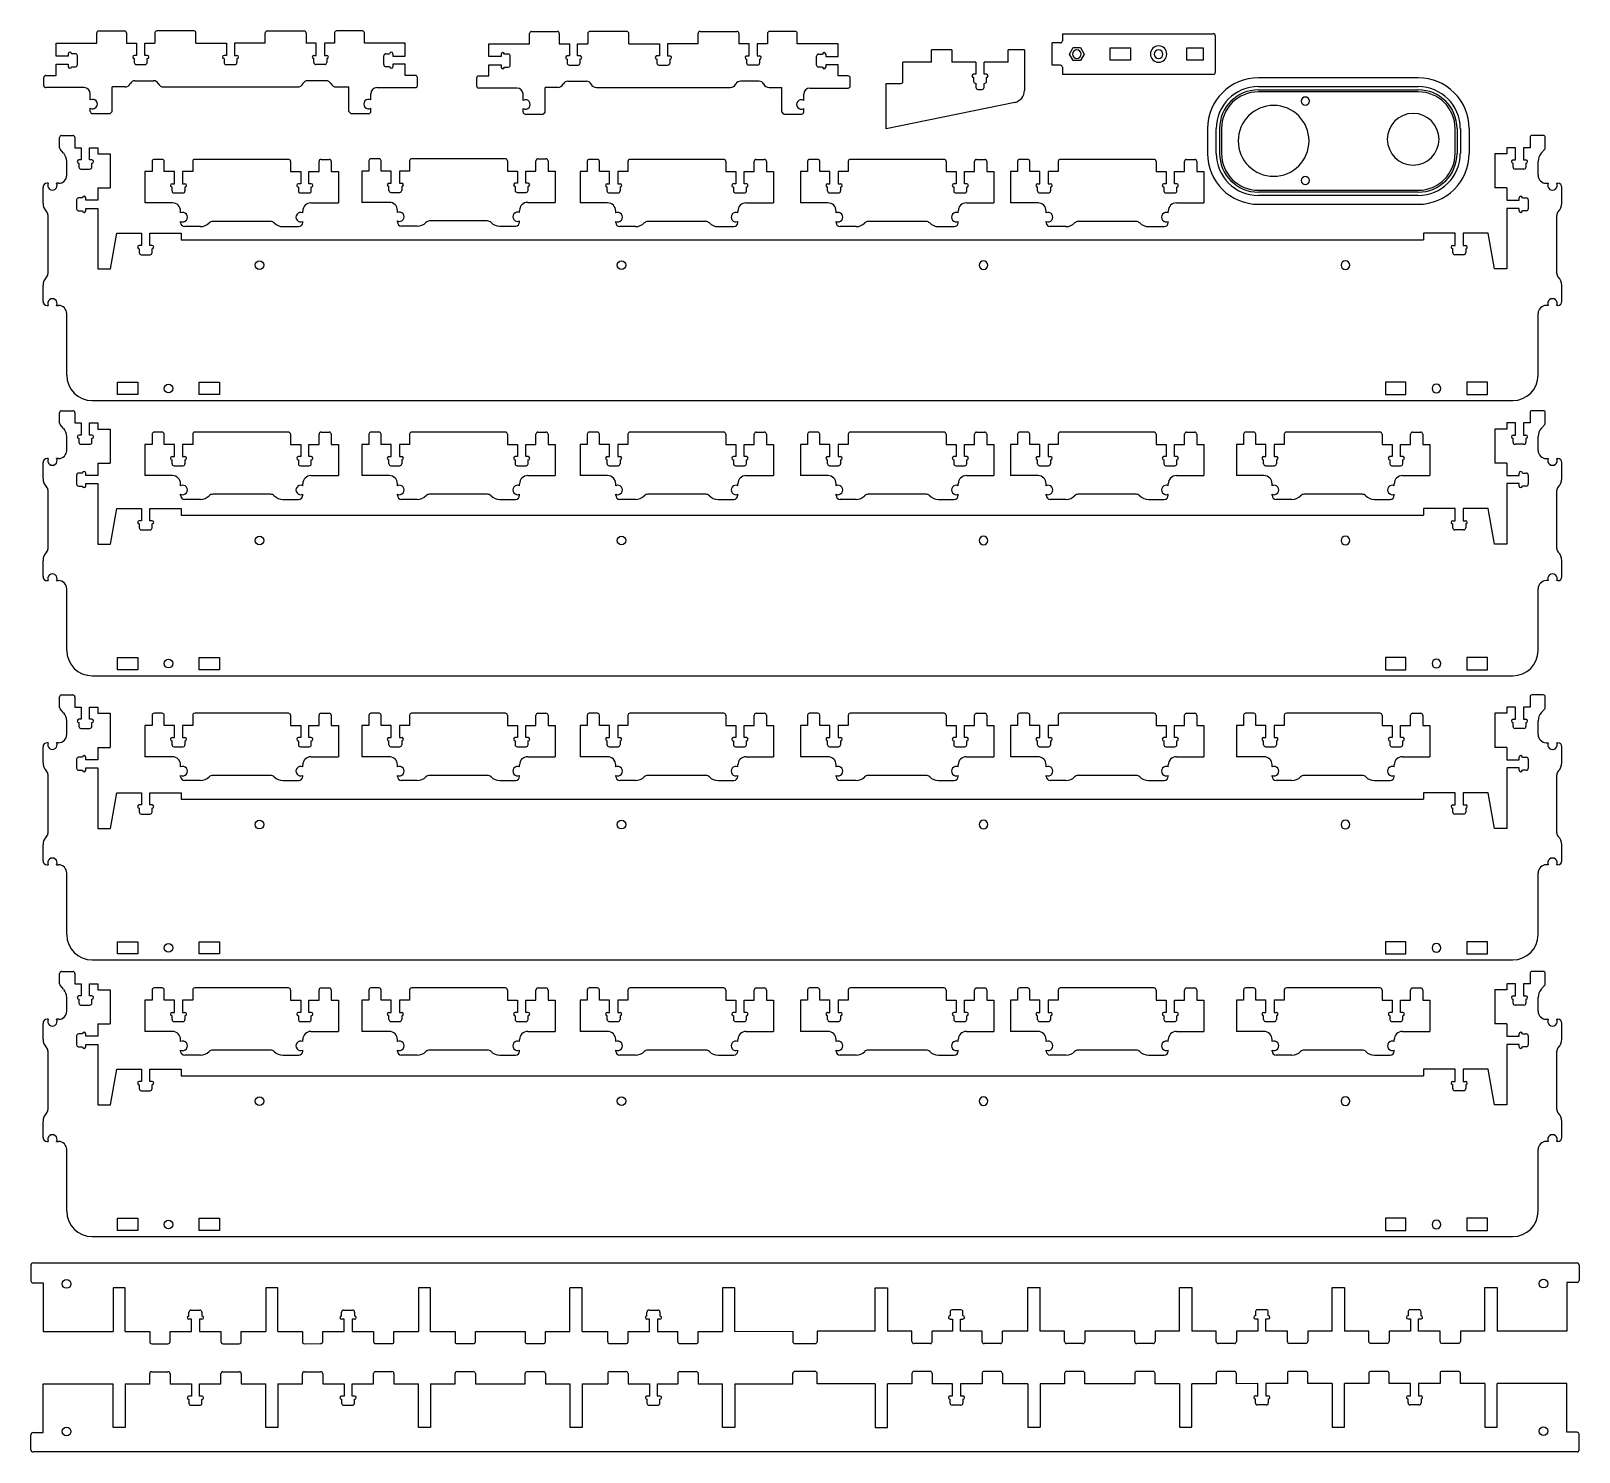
# Model space of a CAD drawing. Header units: millimetres. Extents: x -2205 to -684, y 3022 to 4418.
import ezdxf

# ---------------------------------------------------------------- set-up
doc = ezdxf.new("R2010")
doc.units = ezdxf.units.MM
doc.layers.get('0').update_dxf_attribs({"color": 253, "lineweight": 70, "true_color": 0x8faf8f})

msp = doc.modelspace()

# ---------------------------------------------------------------- linework, layer by layer
at = {"color": 48, "lineweight": -3, "true_color": 0x483a05}
for p, q in [((-2140.3, 4406), (-2140.3, 4416)), ((-2138.3, 4418), (-2113.1, 4418)), ((-2111.1, 4416), (-2111.1, 4406)), ((-2083.1, 4416), (-2083.1, 4406)), ((-2044.8, 4418), (-2081.1, 4418)), ((-2042.8, 4406), (-2042.8, 4416)), ((-1974.8, 4406), (-1974.8, 4416)), ((-1972.8, 4418), (-1936.6, 4418)), ((-1934.6, 4416), (-1934.6, 4406)), ((-1906.6, 4416), (-1906.6, 4406)), ((-1879.3, 4418), (-1904.6, 4418)), ((-1877.3, 4406), (-1877.3, 4416)), ((-1715, 4405.5), (-1715, 4415.5)), ((-1713, 4417.5), (-1687.8, 4417.5)), ((-1685.8, 4415.5), (-1685.8, 4405.5)), ((-1657.8, 4415.5), (-1657.8, 4405.5)), ((-1619.5, 4417.5), (-1655.8, 4417.5)), ((-1617.5, 4405.5), (-1617.5, 4415.5)), ((-1549.5, 4405.5), (-1549.5, 4415.5)), ((-1547.5, 4417.5), (-1511.3, 4417.5)), ((-1509.3, 4415.5), (-1509.3, 4405.5)), ((-1481.3, 4415.5), (-1481.3, 4405.5)), ((-1454, 4417.5), (-1479.3, 4417.5)), ((-1452, 4405.5), (-1452, 4415.5)), ((-2180.3, 4406), (-2140.3, 4406)), ((-2180.3, 4393.3), (-2180.3, 4406)), ((-2111.1, 4406), (-2101.1, 4406)), ((-2101.1, 4406), (-2101.1, 4394)), ((-2093.1, 4406), (-2092.5, 4406)), ((-2093.1, 4394), (-2093.1, 4406)), ((-2092.5, 4406), (-2083.1, 4406)), ((-2042.8, 4406), (-2012.8, 4406)), ((-2012.8, 4406), (-2012.8, 4394)), ((-1974.8, 4406), (-2004.8, 4406)), ((-2004.8, 4406), (-2004.8, 4394)), ((-1925.1, 4406), (-1934.6, 4406)), ((-1924.6, 4406), (-1925.1, 4406)), ((-1924.6, 4394), (-1924.6, 4406)), ((-1906.6, 4406), (-1916.6, 4406)), ((-1916.6, 4406), (-1916.6, 4394)), ((-1837.3, 4406), (-1877.3, 4406)), ((-1837.3, 4393.3), (-1837.3, 4406)), ((-1755, 4405.5), (-1715, 4405.5)), ((-1755, 4392.8), (-1755, 4405.5)), ((-1685.8, 4405.5), (-1675.8, 4405.5)), ((-1675.8, 4405.5), (-1675.8, 4393.5)), ((-1667.8, 4405.5), (-1667.2, 4405.5)), ((-1667.8, 4393.5), (-1667.8, 4405.5)), ((-1667.2, 4405.5), (-1657.8, 4405.5)), ((-1617.5, 4405.5), (-1587.5, 4405.5)), ((-1587.5, 4405.5), (-1587.5, 4393.5)), ((-1549.5, 4405.5), (-1579.5, 4405.5)), ((-1579.5, 4405.5), (-1579.5, 4393.5)), ((-1499.8, 4405.5), (-1509.3, 4405.5)), ((-1499.3, 4405.5), (-1499.8, 4405.5)), ((-1499.3, 4393.5), (-1499.3, 4405.5)), ((-1481.3, 4405.5), (-1491.3, 4405.5)), ((-1491.3, 4405.5), (-1491.3, 4393.5)), ((-1412, 4405.5), (-1452, 4405.5)), ((-1412, 4392.8), (-1412, 4405.5)), ((-2168.3, 4393.3), (-2180.3, 4393.3)), ((-2180.3, 4385.3), (-2168.3, 4385.3)), ((-2180.3, 4374.3), (-2180.3, 4385.3)), ((-2168.3, 4395.6), (-2168.3, 4393.3)), ((-2168.3, 4385.3), (-2168.3, 4382.9)), ((-2161.3, 4395.6), (-2165.1, 4395.6)), ((-2165.1, 4382.9), (-2161.3, 4382.9)), ((-2159.3, 4384.9), (-2159.3, 4393.6)), ((-2101.1, 4394), (-2103.4, 4394)), ((-2103.4, 4390.8), (-2103.4, 4387)), ((-2101.4, 4385), (-2092.7, 4385)), ((-2090.7, 4394), (-2093.1, 4394)), ((-2090.7, 4387), (-2090.7, 4390.8)), ((-2012.8, 4394), (-2015.2, 4394)), ((-2015.2, 4390.8), (-2015.2, 4387)), ((-2013.2, 4385), (-2004.5, 4385)), ((-2004.8, 4394), (-2002.5, 4394)), ((-2002.5, 4390.8), (-2002.5, 4387)), ((-1927, 4394), (-1924.6, 4394)), ((-1927, 4387), (-1927, 4390.8)), ((-1916.3, 4385), (-1925, 4385)), ((-1916.6, 4394), (-1914.3, 4394)), ((-1914.3, 4390.8), (-1914.3, 4387)), ((-1858.3, 4384.9), (-1858.3, 4393.6)), ((-1856.3, 4395.6), (-1852.5, 4395.6)), ((-1852.5, 4382.9), (-1856.3, 4382.9)), ((-1849.3, 4395.6), (-1849.3, 4393.3)), ((-1849.3, 4393.3), (-1837.3, 4393.3)), ((-1837.3, 4385.3), (-1849.3, 4385.3)), ((-1849.3, 4385.3), (-1849.3, 4382.9)), ((-1837.3, 4374.3), (-1837.3, 4385.3)), ((-1743, 4392.8), (-1755, 4392.8)), ((-1755, 4384.8), (-1743, 4384.8)), ((-1755, 4373.8), (-1755, 4384.8)), ((-1743, 4395.2), (-1743, 4392.8)), ((-1743, 4384.8), (-1743, 4382.5)), ((-1736, 4395.2), (-1739.8, 4395.2)), ((-1739.8, 4382.5), (-1736, 4382.5)), ((-1734, 4384.5), (-1734, 4393.2)), ((-1675.8, 4393.5), (-1678.1, 4393.5)), ((-1678.1, 4390.3), (-1678.1, 4386.5)), ((-1676.1, 4384.5), (-1667.4, 4384.5)), ((-1665.4, 4393.5), (-1667.8, 4393.5)), ((-1665.4, 4386.5), (-1665.4, 4390.3)), ((-1587.5, 4393.5), (-1589.9, 4393.5)), ((-1589.9, 4390.3), (-1589.9, 4386.5)), ((-1587.9, 4384.5), (-1579.2, 4384.5)), ((-1579.5, 4393.5), (-1577.2, 4393.5)), ((-1577.2, 4390.3), (-1577.2, 4386.5)), ((-1501.7, 4393.5), (-1499.3, 4393.5)), ((-1501.7, 4386.5), (-1501.7, 4390.3)), ((-1491, 4384.5), (-1499.7, 4384.5)), ((-1491.3, 4393.5), (-1489, 4393.5)), ((-1489, 4390.3), (-1489, 4386.5)), ((-1433, 4384.5), (-1433, 4393.2)), ((-1431, 4395.2), (-1427.2, 4395.2)), ((-1427.2, 4382.5), (-1431, 4382.5)), ((-1424, 4395.2), (-1424, 4392.8)), ((-1424, 4392.8), (-1412, 4392.8)), ((-1412, 4384.8), (-1424, 4384.8)), ((-1424, 4384.8), (-1424, 4382.5)), ((-1412, 4373.8), (-1412, 4384.8)), ((-2192.3, 4364.3), (-2192.3, 4372.3)), ((-2190.3, 4374.3), (-2180.3, 4374.3)), ((-2102.8, 4369.1), (-2084.4, 4369.1)), ((-1914.8, 4369.1), (-1933.2, 4369.1)), ((-1827.3, 4374.3), (-1837.3, 4374.3)), ((-1825.3, 4364.3), (-1825.3, 4372.3)), ((-1767, 4363.8), (-1767, 4371.8)), ((-1765, 4373.8), (-1755, 4373.8)), ((-1677.5, 4368.6), (-1659.1, 4368.6)), ((-1489.5, 4368.6), (-1507.9, 4368.6)), ((-1402, 4373.8), (-1412, 4373.8)), ((-1400, 4363.8), (-1400, 4371.8)), ((-2152.7, 4362.3), (-2190.3, 4362.3)), ((-2146.7, 4350.2), (-2146.7, 4356.3)), ((-2125.1, 4338.9), (-2125.1, 4363)), ((-2112.6, 4363), (-2125.1, 4363)), ((-2074.6, 4363), (-1943, 4363)), ((-1905, 4363), (-1892.6, 4363)), ((-1892.6, 4338.9), (-1892.6, 4363)), ((-1871, 4350.2), (-1871, 4356.3)), ((-1865, 4362.3), (-1827.3, 4362.3)), ((-1727.4, 4361.8), (-1765, 4361.8)), ((-1721.4, 4349.8), (-1721.4, 4355.8)), ((-1699.8, 4338.4), (-1699.8, 4362.6)), ((-1687.4, 4362.6), (-1699.8, 4362.6)), ((-1649.3, 4362.6), (-1517.7, 4362.6)), ((-1479.7, 4362.6), (-1467.3, 4362.6)), ((-1467.3, 4338.4), (-1467.3, 4362.6)), ((-1445.7, 4349.8), (-1445.7, 4355.8)), ((-1439.7, 4361.8), (-1402, 4361.8)), ((-2146.7, 4338.9), (-2146.7, 4342.2)), ((-2144.7, 4336.9), (-2127.1, 4336.9)), ((-2125.1, 4338.9), (-2127.1, 4336.9)), ((-1890.6, 4336.9), (-1892.6, 4338.9)), ((-1890.6, 4336.9), (-1873, 4336.9)), ((-1871, 4338.9), (-1871, 4342.2)), ((-1721.4, 4338.4), (-1721.4, 4341.8)), ((-1719.4, 4336.4), (-1701.8, 4336.4)), ((-1699.8, 4338.4), (-1701.8, 4336.4)), ((-1465.3, 4336.4), (-1467.3, 4338.4)), ((-1465.3, 4336.4), (-1447.7, 4336.4)), ((-1445.7, 4338.4), (-1445.7, 4341.8)), ((-2176.8, 4303.1), (-2176.8, 4313.3)), ((-2174.8, 4315.3), (-2163.8, 4315.3)), ((-2161.8, 4313.3), (-2161.8, 4303.3)), ((-732.1, 4313.3), (-732.1, 4303.3)), ((-719.1, 4315.3), (-730.1, 4315.3)), ((-717.1, 4303.1), (-717.1, 4313.3)), ((-2172.8, 4297.8), (-2176.3, 4301.8)), ((-2169.8, 4276.3), (-2169.8, 4289.9)), ((-2161.8, 4303.3), (-2155.5, 4303.3)), ((-2155.5, 4291.3), (-2157.8, 4291.3)), ((-2155.5, 4303.3), (-2155.5, 4291.3)), ((-2147.5, 4303.3), (-2139.1, 4303.3)), ((-2147.5, 4291.3), (-2147.5, 4303.3)), ((-2145.1, 4291.3), (-2147.5, 4291.3)), ((-2139.1, 4303.3), (-2139.1, 4297.3)), ((-2139.1, 4297.3), (-2127.1, 4297.3)), ((-2127.1, 4297.3), (-2127.1, 4263.8)), ((-2085.9, 4289.8), (-2085.9, 4279.8)), ((-2076, 4291.8), (-2083.9, 4291.8)), ((-2074, 4279.8), (-2074, 4289.8)), ((-2046, 4289.8), (-2046, 4279.8)), ((-1951.9, 4291.8), (-2044, 4291.8)), ((-1949.9, 4289.8), (-1949.9, 4279.8)), ((-1921.9, 4279.8), (-1921.9, 4289.8)), ((-1919.9, 4291.8), (-1911.9, 4291.8)), ((-1909.9, 4289.8), (-1909.9, 4279.8)), ((-1872.9, 4290.4), (-1872.9, 4280.4)), ((-1862.9, 4292.4), (-1870.9, 4292.4)), ((-1860.9, 4280.4), (-1860.9, 4290.4)), ((-1832.9, 4290.4), (-1832.9, 4280.4)), ((-1738.8, 4292.4), (-1830.9, 4292.4)), ((-1736.8, 4290.4), (-1736.8, 4280.4)), ((-1708.8, 4280.4), (-1708.8, 4290.4)), ((-1706.8, 4292.4), (-1698.9, 4292.4)), ((-1696.9, 4290.4), (-1696.9, 4280.4)), ((-1658.4, 4289.8), (-1658.4, 4279.8)), ((-1648.4, 4291.8), (-1656.4, 4291.8)), ((-1646.4, 4279.8), (-1646.4, 4289.8)), ((-1618.4, 4289.8), (-1618.4, 4279.8)), ((-1524.3, 4291.8), (-1616.4, 4291.8)), ((-1522.3, 4289.8), (-1522.3, 4279.8)), ((-1494.3, 4279.8), (-1494.3, 4289.8)), ((-1492.3, 4291.8), (-1484.4, 4291.8)), ((-1482.4, 4289.8), (-1482.4, 4279.8)), ((-1441.9, 4289.8), (-1441.9, 4279.8)), ((-1431.9, 4291.8), (-1439.9, 4291.8)), ((-1429.9, 4279.8), (-1429.9, 4289.8)), ((-1401.9, 4289.8), (-1401.9, 4279.8)), ((-1307.8, 4291.8), (-1399.9, 4291.8)), ((-1305.8, 4289.8), (-1305.8, 4279.8)), ((-1277.8, 4279.8), (-1277.8, 4289.8)), ((-1275.8, 4291.8), (-1267.9, 4291.8)), ((-1265.9, 4289.8), (-1265.9, 4279.8)), ((-1235.5, 4289.8), (-1235.5, 4279.8)), ((-1225.6, 4291.8), (-1233.5, 4291.8)), ((-1223.6, 4279.8), (-1223.6, 4289.8)), ((-1195.6, 4289.8), (-1195.6, 4279.8)), ((-1101.5, 4291.8), (-1193.6, 4291.8)), ((-1099.5, 4289.8), (-1099.5, 4279.8)), ((-1071.5, 4279.8), (-1071.5, 4289.8)), ((-1069.5, 4291.8), (-1061.5, 4291.8)), ((-1059.5, 4289.8), (-1059.5, 4279.8)), ((-754.8, 4297.3), (-766.8, 4297.3)), ((-766.8, 4297.3), (-766.8, 4263.8)), ((-746.4, 4303.3), (-754.8, 4303.3)), ((-754.8, 4303.3), (-754.8, 4297.3)), ((-748.8, 4291.3), (-746.4, 4291.3)), ((-746.4, 4291.3), (-746.4, 4303.3)), ((-732.1, 4303.3), (-738.4, 4303.3)), ((-738.4, 4303.3), (-738.4, 4291.3)), ((-738.4, 4291.3), (-736.1, 4291.3)), ((-724.1, 4276.3), (-724.1, 4289.9)), ((-721.1, 4297.8), (-717.6, 4301.8)), ((-2157.8, 4288.1), (-2157.8, 4284.3)), ((-2155.8, 4282.3), (-2147.1, 4282.3)), ((-2145.1, 4284.3), (-2145.1, 4288.1)), ((-2085.9, 4279.8), (-2092.9, 4279.8)), ((-2092.9, 4279.8), (-2092.9, 4249.1)), ((-2064, 4279.8), (-2074, 4279.8)), ((-2064, 4267.8), (-2064, 4279.8)), ((-2046, 4279.8), (-2056, 4279.8)), ((-2056, 4279.8), (-2056, 4267.8)), ((-1949.9, 4279.8), (-1939.9, 4279.8)), ((-1939.9, 4279.8), (-1939.9, 4267.8)), ((-1931.9, 4279.8), (-1921.9, 4279.8)), ((-1931.9, 4267.8), (-1931.9, 4279.8)), ((-1909.9, 4279.8), (-1902.9, 4279.8)), ((-1902.9, 4279.8), (-1902.9, 4249.1)), ((-1872.9, 4280.4), (-1879.9, 4280.4)), ((-1879.9, 4280.4), (-1879.9, 4249.6)), ((-1850.9, 4280.4), (-1860.9, 4280.4)), ((-1850.9, 4268.4), (-1850.9, 4280.4)), ((-1832.9, 4280.4), (-1842.9, 4280.4)), ((-1842.9, 4280.4), (-1842.9, 4268.4)), ((-1736.8, 4280.4), (-1726.8, 4280.4)), ((-1726.8, 4280.4), (-1726.8, 4268.4)), ((-1718.8, 4280.4), (-1708.8, 4280.4)), ((-1718.8, 4268.4), (-1718.8, 4280.4)), ((-1696.9, 4280.4), (-1689.9, 4280.4)), ((-1689.9, 4280.4), (-1689.9, 4249.6)), ((-1658.4, 4279.8), (-1665.4, 4279.8)), ((-1665.4, 4279.8), (-1665.4, 4249.1)), ((-1636.4, 4279.8), (-1646.4, 4279.8)), ((-1636.4, 4267.8), (-1636.4, 4279.8)), ((-1618.4, 4279.8), (-1628.4, 4279.8)), ((-1628.4, 4279.8), (-1628.4, 4267.8)), ((-1522.3, 4279.8), (-1512.3, 4279.8)), ((-1512.3, 4279.8), (-1512.3, 4267.8)), ((-1504.3, 4279.8), (-1494.3, 4279.8)), ((-1504.3, 4267.8), (-1504.3, 4279.8)), ((-1482.4, 4279.8), (-1475.4, 4279.8)), ((-1475.4, 4279.8), (-1475.4, 4249.1)), ((-1441.9, 4279.8), (-1448.9, 4279.8)), ((-1448.9, 4279.8), (-1448.9, 4249.1)), ((-1419.9, 4279.8), (-1429.9, 4279.8)), ((-1419.9, 4267.8), (-1419.9, 4279.8)), ((-1401.9, 4279.8), (-1411.9, 4279.8)), ((-1411.9, 4279.8), (-1411.9, 4267.8)), ((-1305.8, 4279.8), (-1295.8, 4279.8)), ((-1295.8, 4279.8), (-1295.8, 4267.8)), ((-1287.8, 4279.8), (-1277.8, 4279.8)), ((-1287.8, 4267.8), (-1287.8, 4279.8)), ((-1265.9, 4279.8), (-1258.9, 4279.8)), ((-1258.9, 4279.8), (-1258.9, 4249.1)), ((-1235.5, 4279.8), (-1242.5, 4279.8)), ((-1242.5, 4279.8), (-1242.5, 4249.1)), ((-1213.6, 4279.8), (-1223.6, 4279.8)), ((-1213.6, 4267.8), (-1213.6, 4279.8)), ((-1195.6, 4279.8), (-1205.6, 4279.8)), ((-1205.6, 4279.8), (-1205.6, 4267.8)), ((-1099.5, 4279.8), (-1089.5, 4279.8)), ((-1089.5, 4279.8), (-1089.5, 4267.8)), ((-1081.5, 4279.8), (-1071.5, 4279.8)), ((-1081.5, 4267.8), (-1081.5, 4279.8)), ((-1059.5, 4279.8), (-1052.5, 4279.8)), ((-1052.5, 4279.8), (-1052.5, 4249.1)), ((-748.8, 4284.3), (-748.8, 4288.1)), ((-738.1, 4282.3), (-746.8, 4282.3)), ((-736.1, 4288.1), (-736.1, 4284.3)), ((-2193.1, 4248.8), (-2193.1, 4264.3)), ((-2188.1, 4268.3), (-2189.1, 4268.3)), ((-2177.8, 4268.3), (-2179.8, 4268.3)), ((-2139.1, 4263.8), (-2139.1, 4251.7)), ((-2139.1, 4263.8), (-2127.1, 4263.8)), ((-2066.3, 4267.8), (-2064, 4267.8)), ((-2066.3, 4260.8), (-2066.3, 4264.6)), ((-2064.3, 4258.8), (-2055.6, 4258.8)), ((-2056, 4267.8), (-2053.6, 4267.8)), ((-2053.6, 4264.6), (-2053.6, 4260.8)), ((-1939.9, 4267.8), (-1942.2, 4267.8)), ((-1942.2, 4264.6), (-1942.2, 4260.8)), ((-1940.2, 4258.8), (-1931.5, 4258.8)), ((-1929.5, 4267.8), (-1931.9, 4267.8)), ((-1929.5, 4260.8), (-1929.5, 4264.6)), ((-1853.3, 4268.4), (-1850.9, 4268.4)), ((-1853.3, 4261.4), (-1853.3, 4265.2)), ((-1851.3, 4259.4), (-1842.6, 4259.4)), ((-1842.9, 4268.4), (-1840.6, 4268.4)), ((-1840.6, 4265.2), (-1840.6, 4261.4)), ((-1726.8, 4268.4), (-1729.2, 4268.4)), ((-1729.2, 4265.2), (-1729.2, 4261.4)), ((-1727.2, 4259.4), (-1718.5, 4259.4)), ((-1716.5, 4268.4), (-1718.8, 4268.4)), ((-1716.5, 4261.4), (-1716.5, 4265.2)), ((-1638.8, 4267.8), (-1636.4, 4267.8)), ((-1638.8, 4260.8), (-1638.8, 4264.6)), ((-1636.8, 4258.8), (-1628.1, 4258.8)), ((-1628.4, 4267.8), (-1626.1, 4267.8)), ((-1626.1, 4264.6), (-1626.1, 4260.8)), ((-1512.3, 4267.8), (-1514.7, 4267.8)), ((-1514.7, 4264.6), (-1514.7, 4260.8)), ((-1512.7, 4258.8), (-1504, 4258.8)), ((-1502, 4267.8), (-1504.3, 4267.8)), ((-1502, 4260.8), (-1502, 4264.6)), ((-1422.2, 4267.8), (-1419.9, 4267.8)), ((-1422.2, 4260.8), (-1422.2, 4264.6)), ((-1420.2, 4258.8), (-1411.5, 4258.8)), ((-1411.9, 4267.8), (-1409.5, 4267.8)), ((-1409.5, 4264.6), (-1409.5, 4260.8)), ((-1295.8, 4267.8), (-1298.2, 4267.8)), ((-1298.2, 4264.6), (-1298.2, 4260.8)), ((-1296.2, 4258.8), (-1287.5, 4258.8)), ((-1285.5, 4267.8), (-1287.8, 4267.8)), ((-1285.5, 4260.8), (-1285.5, 4264.6)), ((-1215.9, 4267.8), (-1213.6, 4267.8)), ((-1215.9, 4260.8), (-1215.9, 4264.6)), ((-1213.9, 4258.8), (-1205.2, 4258.8)), ((-1205.6, 4267.8), (-1203.2, 4267.8)), ((-1203.2, 4264.6), (-1203.2, 4260.8)), ((-1089.5, 4267.8), (-1091.8, 4267.8)), ((-1091.8, 4264.6), (-1091.8, 4260.8)), ((-1089.8, 4258.8), (-1081.1, 4258.8)), ((-1079.1, 4267.8), (-1081.5, 4267.8)), ((-1079.1, 4260.8), (-1079.1, 4264.6)), ((-754.8, 4263.8), (-766.8, 4263.8)), ((-754.8, 4263.8), (-754.8, 4251.7)), ((-716.1, 4268.3), (-714.1, 4268.3)), ((-705.8, 4268.3), (-704.8, 4268.3)), ((-700.8, 4248.8), (-700.8, 4264.3)), ((-2160.1, 4252), (-2160.1, 4243.3)), ((-2154.3, 4254), (-2158.1, 4254)), ((-2151.1, 4251.7), (-2151.1, 4254)), ((-2139.1, 4251.7), (-2151.1, 4251.7)), ((-2151.1, 4243.7), (-2139.1, 4243.7)), ((-2151.1, 4241.3), (-2151.1, 4243.7)), ((-2139.1, 4243.7), (-2139.1, 4184.2)), ((-2065.9, 4249.1), (-2092.9, 4249.1)), ((-1929.9, 4249.1), (-1902.9, 4249.1)), ((-1852.9, 4249.6), (-1879.9, 4249.6)), ((-1716.9, 4249.6), (-1689.9, 4249.6)), ((-1638.4, 4249.1), (-1665.4, 4249.1)), ((-1502.4, 4249.1), (-1475.4, 4249.1)), ((-1421.9, 4249.1), (-1448.9, 4249.1)), ((-1285.9, 4249.1), (-1258.9, 4249.1)), ((-1215.5, 4249.1), (-1242.5, 4249.1)), ((-1079.5, 4249.1), (-1052.5, 4249.1)), ((-754.8, 4251.7), (-742.8, 4251.7)), ((-742.8, 4243.7), (-754.8, 4243.7)), ((-754.8, 4243.7), (-754.8, 4184.2)), ((-742.8, 4251.7), (-742.8, 4254)), ((-742.8, 4241.3), (-742.8, 4243.7)), ((-739.6, 4254), (-735.8, 4254)), ((-733.8, 4252), (-733.8, 4243.3)), ((-2188.1, 4179.9), (-2188.1, 4236.8)), ((-2158.1, 4241.3), (-2154.3, 4241.3)), ((-2057.9, 4239.2), (-2057.9, 4241.1)), ((-2057.9, 4229.8), (-2057.9, 4230.8)), ((-1969.5, 4230.8), (-2026.4, 4230.8)), ((-1937.9, 4239.2), (-1937.9, 4241.1)), ((-1937.9, 4229.8), (-1937.9, 4230.8)), ((-1844.9, 4239.7), (-1844.9, 4241.6)), ((-1844.9, 4230.3), (-1844.9, 4231.3)), ((-1756.4, 4231.3), (-1813.3, 4231.3)), ((-1724.9, 4239.7), (-1724.9, 4241.6)), ((-1724.9, 4230.3), (-1724.9, 4231.3)), ((-1630.4, 4239.2), (-1630.4, 4241.1)), ((-1630.4, 4229.8), (-1630.4, 4230.8)), ((-1541.9, 4230.8), (-1598.8, 4230.8)), ((-1510.4, 4239.2), (-1510.4, 4241.1)), ((-1510.4, 4229.8), (-1510.4, 4230.8)), ((-1413.9, 4239.2), (-1413.9, 4241.1)), ((-1413.9, 4229.8), (-1413.9, 4230.8)), ((-1325.4, 4230.8), (-1382.3, 4230.8)), ((-1293.9, 4239.2), (-1293.9, 4241.1)), ((-1293.9, 4229.8), (-1293.9, 4230.8)), ((-1207.5, 4239.2), (-1207.5, 4241.1)), ((-1207.5, 4229.8), (-1207.5, 4230.8)), ((-1119.1, 4230.8), (-1176, 4230.8)), ((-1087.5, 4239.2), (-1087.5, 4241.1)), ((-1087.5, 4229.8), (-1087.5, 4230.8)), ((-735.8, 4241.3), (-739.6, 4241.3)), ((-705.8, 4179.9), (-705.8, 4236.8)), ((-2126.9, 4184.2), (-2120.6, 4219.2)), ((-2120.6, 4219.2), (-2096.2, 4219.2)), ((-2096.2, 4219.2), (-2096.2, 4207.2)), ((-2088.2, 4219.2), (-2057.3, 4219.2)), ((-2088.2, 4207.2), (-2088.2, 4219.2)), ((-2057.3, 4219.2), (-2057.3, 4212.8)), ((-2038.4, 4225.8), (-2053.9, 4225.8)), ((-1957.4, 4225.8), (-1941.9, 4225.8)), ((-1825.4, 4226.3), (-1840.9, 4226.3)), ((-1744.4, 4226.3), (-1728.9, 4226.3)), ((-1610.9, 4225.8), (-1626.4, 4225.8)), ((-1529.9, 4225.8), (-1514.4, 4225.8)), ((-1394.3, 4225.8), (-1409.9, 4225.8)), ((-1313.4, 4225.8), (-1297.9, 4225.8)), ((-1188, 4225.8), (-1203.5, 4225.8)), ((-1107, 4225.8), (-1091.5, 4225.8)), ((-836.6, 4219.2), (-836.6, 4212.8)), ((-805.7, 4219.2), (-836.6, 4219.2)), ((-805.7, 4207.2), (-805.7, 4219.2)), ((-773.3, 4219.2), (-797.7, 4219.2)), ((-797.7, 4219.2), (-797.7, 4207.2)), ((-767, 4184.2), (-773.3, 4219.2)), ((-2096.2, 4207.2), (-2098.6, 4207.2)), ((-2098.6, 4204), (-2098.6, 4200.2)), ((-2096.6, 4198.2), (-2087.9, 4198.2)), ((-2085.9, 4207.2), (-2088.2, 4207.2)), ((-2085.9, 4200.2), (-2085.9, 4204)), ((-2057.3, 4212.8), (-836.6, 4212.8)), ((-808, 4207.2), (-805.7, 4207.2)), ((-808, 4200.2), (-808, 4204)), ((-797.3, 4198.2), (-806, 4198.2)), ((-797.7, 4207.2), (-795.3, 4207.2)), ((-795.3, 4204), (-795.3, 4200.2)), ((-2139.1, 4184.2), (-2126.9, 4184.2)), ((-754.8, 4184.2), (-767, 4184.2)), ((-2193.1, 4152.3), (-2193.1, 4167.8)), ((-700.8, 4152.3), (-700.8, 4167.8)), ((-2189.1, 4148.3), (-2188.1, 4148.3)), ((-2179.8, 4148.3), (-2177.8, 4148.3)), ((-2169.8, 4079.8), (-2169.8, 4140.3)), ((-724.1, 4079.8), (-724.1, 4140.3)), ((-714.1, 4148.3), (-716.1, 4148.3)), ((-704.8, 4148.3), (-705.8, 4148.3)), ((-2119.9, 4072.8), (-2099.8, 4072.8)), ((-2119.9, 4060.8), (-2119.9, 4072.8)), ((-2099.8, 4072.8), (-2099.8, 4060.8)), ((-2039.8, 4060.8), (-2039.8, 4072.8)), ((-2039.8, 4072.8), (-2019.8, 4072.8)), ((-2019.8, 4072.8), (-2019.8, 4060.8)), ((-874.1, 4072.8), (-874.1, 4060.8)), ((-854.1, 4072.8), (-874.1, 4072.8)), ((-854.1, 4060.8), (-854.1, 4072.8)), ((-774, 4072.8), (-794.1, 4072.8)), ((-794.1, 4072.8), (-794.1, 4060.8)), ((-774, 4060.8), (-774, 4072.8)), ((-2144.8, 4054.8), (-749.1, 4054.8)), ((-2099.8, 4060.8), (-2119.9, 4060.8)), ((-2019.8, 4060.8), (-2039.8, 4060.8)), ((-874.1, 4060.8), (-854.1, 4060.8)), ((-794.1, 4060.8), (-774, 4060.8)), ((-2176.8, 4032.7), (-2176.8, 4042.9)), ((-2172.8, 4027.4), (-2176.3, 4031.4)), ((-2174.8, 4044.9), (-2163.8, 4044.9)), ((-2161.8, 4042.9), (-2161.8, 4032.9)), ((-2161.8, 4032.9), (-2155.5, 4032.9)), ((-2155.5, 4032.9), (-2155.5, 4020.9)), ((-2147.5, 4032.9), (-2139.1, 4032.9)), ((-2147.5, 4020.9), (-2147.5, 4032.9)), ((-2139.1, 4032.9), (-2139.1, 4026.9)), ((-746.4, 4032.9), (-754.8, 4032.9)), ((-754.8, 4032.9), (-754.8, 4026.9)), ((-746.4, 4020.9), (-746.4, 4032.9)), ((-732.1, 4032.9), (-738.4, 4032.9)), ((-738.4, 4032.9), (-738.4, 4020.9)), ((-732.1, 4042.9), (-732.1, 4032.9)), ((-719.1, 4044.9), (-730.1, 4044.9)), ((-721.1, 4027.4), (-717.6, 4031.4)), ((-717.1, 4032.7), (-717.1, 4042.9)), ((-2169.8, 4005.9), (-2169.8, 4019.5)), ((-2155.5, 4020.9), (-2157.8, 4020.9)), ((-2157.8, 4017.7), (-2157.8, 4013.9)), ((-2145.1, 4020.9), (-2147.5, 4020.9)), ((-2145.1, 4013.9), (-2145.1, 4017.7)), ((-2139.1, 4026.9), (-2127.1, 4026.9)), ((-2127.1, 4026.9), (-2127.1, 3993.4)), ((-2085.9, 4021.8), (-2085.9, 4011.8)), ((-2076, 4023.8), (-2083.9, 4023.8)), ((-2074, 4011.8), (-2074, 4021.8)), ((-2046, 4021.8), (-2046, 4011.8)), ((-1951.9, 4023.8), (-2044, 4023.8)), ((-1949.9, 4021.8), (-1949.9, 4011.8)), ((-1921.9, 4011.8), (-1921.9, 4021.8)), ((-1919.9, 4023.8), (-1911.9, 4023.8)), ((-1909.9, 4021.8), (-1909.9, 4011.8)), ((-1872.9, 4021.8), (-1872.9, 4011.8)), ((-1862.9, 4023.8), (-1870.9, 4023.8)), ((-1860.9, 4011.8), (-1860.9, 4021.8)), ((-1832.9, 4021.8), (-1832.9, 4011.8)), ((-1738.8, 4023.8), (-1830.9, 4023.8)), ((-1736.8, 4021.8), (-1736.8, 4011.8)), ((-1708.8, 4011.8), (-1708.8, 4021.8)), ((-1706.8, 4023.8), (-1698.9, 4023.8)), ((-1696.9, 4021.8), (-1696.9, 4011.8)), ((-1658.4, 4021.8), (-1658.4, 4011.8)), ((-1648.4, 4023.8), (-1656.4, 4023.8)), ((-1646.4, 4011.8), (-1646.4, 4021.8)), ((-1618.4, 4021.8), (-1618.4, 4011.8)), ((-1524.3, 4023.8), (-1616.4, 4023.8)), ((-1522.3, 4021.8), (-1522.3, 4011.8)), ((-1494.3, 4011.8), (-1494.3, 4021.8)), ((-1492.3, 4023.8), (-1484.4, 4023.8)), ((-1482.4, 4021.8), (-1482.4, 4011.8)), ((-1441.9, 4021.8), (-1441.9, 4011.8)), ((-1431.9, 4023.8), (-1439.9, 4023.8)), ((-1429.9, 4011.8), (-1429.9, 4021.8)), ((-1401.9, 4021.8), (-1401.9, 4011.8)), ((-1307.8, 4023.8), (-1399.9, 4023.8)), ((-1305.8, 4021.8), (-1305.8, 4011.8)), ((-1277.8, 4011.8), (-1277.8, 4021.8)), ((-1275.8, 4023.8), (-1267.9, 4023.8)), ((-1265.9, 4021.8), (-1265.9, 4011.8)), ((-1235.5, 4021.8), (-1235.5, 4011.8)), ((-1225.6, 4023.8), (-1233.5, 4023.8)), ((-1223.6, 4011.8), (-1223.6, 4021.8)), ((-1195.6, 4021.8), (-1195.6, 4011.8)), ((-1101.5, 4023.8), (-1193.6, 4023.8)), ((-1099.5, 4021.8), (-1099.5, 4011.8)), ((-1071.5, 4011.8), (-1071.5, 4021.8)), ((-1069.5, 4023.8), (-1061.5, 4023.8)), ((-1059.5, 4021.8), (-1059.5, 4011.8)), ((-1013.5, 4021.8), (-1013.5, 4011.8)), ((-1003.5, 4023.8), (-1011.5, 4023.8)), ((-1001.5, 4011.8), (-1001.5, 4021.8)), ((-973.5, 4021.8), (-973.5, 4011.8)), ((-879.4, 4023.8), (-971.5, 4023.8)), ((-877.4, 4021.8), (-877.4, 4011.8)), ((-849.4, 4011.8), (-849.4, 4021.8)), ((-847.4, 4023.8), (-839.5, 4023.8)), ((-837.5, 4021.8), (-837.5, 4011.8)), ((-754.8, 4026.9), (-766.8, 4026.9)), ((-766.8, 4026.9), (-766.8, 3993.4)), ((-748.8, 4020.9), (-746.4, 4020.9)), ((-748.8, 4013.9), (-748.8, 4017.7)), ((-738.4, 4020.9), (-736.1, 4020.9)), ((-736.1, 4017.7), (-736.1, 4013.9)), ((-724.1, 4005.9), (-724.1, 4019.5)), ((-2155.8, 4011.9), (-2147.1, 4011.9)), ((-2085.9, 4011.8), (-2092.9, 4011.8)), ((-2092.9, 4011.8), (-2092.9, 3981.1)), ((-2064, 4011.8), (-2074, 4011.8)), ((-2064, 3999.8), (-2064, 4011.8)), ((-2046, 4011.8), (-2056, 4011.8)), ((-2056, 4011.8), (-2056, 3999.8)), ((-1949.9, 4011.8), (-1939.9, 4011.8)), ((-1939.9, 4011.8), (-1939.9, 3999.8)), ((-1931.9, 4011.8), (-1921.9, 4011.8)), ((-1931.9, 3999.8), (-1931.9, 4011.8)), ((-1909.9, 4011.8), (-1902.9, 4011.8)), ((-1902.9, 4011.8), (-1902.9, 3981.1)), ((-1872.9, 4011.8), (-1879.9, 4011.8)), ((-1879.9, 4011.8), (-1879.9, 3981.1)), ((-1850.9, 4011.8), (-1860.9, 4011.8)), ((-1850.9, 3999.8), (-1850.9, 4011.8)), ((-1832.9, 4011.8), (-1842.9, 4011.8)), ((-1842.9, 4011.8), (-1842.9, 3999.8)), ((-1736.8, 4011.8), (-1726.8, 4011.8)), ((-1726.8, 4011.8), (-1726.8, 3999.8)), ((-1718.8, 4011.8), (-1708.8, 4011.8)), ((-1718.8, 3999.8), (-1718.8, 4011.8)), ((-1696.9, 4011.8), (-1689.9, 4011.8)), ((-1689.9, 4011.8), (-1689.9, 3981.1)), ((-1658.4, 4011.8), (-1665.4, 4011.8)), ((-1665.4, 4011.8), (-1665.4, 3981.1)), ((-1636.4, 4011.8), (-1646.4, 4011.8)), ((-1636.4, 3999.8), (-1636.4, 4011.8)), ((-1618.4, 4011.8), (-1628.4, 4011.8)), ((-1628.4, 4011.8), (-1628.4, 3999.8)), ((-1522.3, 4011.8), (-1512.3, 4011.8)), ((-1512.3, 4011.8), (-1512.3, 3999.8)), ((-1504.3, 4011.8), (-1494.3, 4011.8)), ((-1504.3, 3999.8), (-1504.3, 4011.8)), ((-1482.4, 4011.8), (-1475.4, 4011.8)), ((-1475.4, 4011.8), (-1475.4, 3981.1)), ((-1441.9, 4011.8), (-1448.9, 4011.8)), ((-1448.9, 4011.8), (-1448.9, 3981.1)), ((-1419.9, 4011.8), (-1429.9, 4011.8)), ((-1419.9, 3999.8), (-1419.9, 4011.8)), ((-1401.9, 4011.8), (-1411.9, 4011.8)), ((-1411.9, 4011.8), (-1411.9, 3999.8)), ((-1305.8, 4011.8), (-1295.8, 4011.8)), ((-1295.8, 4011.8), (-1295.8, 3999.8)), ((-1287.8, 4011.8), (-1277.8, 4011.8)), ((-1287.8, 3999.8), (-1287.8, 4011.8)), ((-1265.9, 4011.8), (-1258.9, 4011.8)), ((-1258.9, 4011.8), (-1258.9, 3981.1)), ((-1235.5, 4011.8), (-1242.5, 4011.8)), ((-1242.5, 4011.8), (-1242.5, 3981.1)), ((-1213.6, 4011.8), (-1223.6, 4011.8)), ((-1213.6, 3999.8), (-1213.6, 4011.8)), ((-1195.6, 4011.8), (-1205.6, 4011.8)), ((-1205.6, 4011.8), (-1205.6, 3999.8)), ((-1099.5, 4011.8), (-1089.5, 4011.8)), ((-1089.5, 4011.8), (-1089.5, 3999.8)), ((-1081.5, 4011.8), (-1071.5, 4011.8)), ((-1081.5, 3999.8), (-1081.5, 4011.8)), ((-1059.5, 4011.8), (-1052.5, 4011.8)), ((-1052.5, 4011.8), (-1052.5, 3981.1)), ((-1013.5, 4011.8), (-1020.5, 4011.8)), ((-1020.5, 4011.8), (-1020.5, 3981.1)), ((-991.5, 4011.8), (-1001.5, 4011.8)), ((-991.5, 3999.8), (-991.5, 4011.8)), ((-973.5, 4011.8), (-983.5, 4011.8)), ((-983.5, 4011.8), (-983.5, 3999.8)), ((-877.4, 4011.8), (-867.4, 4011.8)), ((-867.4, 4011.8), (-867.4, 3999.8)), ((-859.4, 4011.8), (-849.4, 4011.8)), ((-859.4, 3999.8), (-859.4, 4011.8)), ((-837.5, 4011.8), (-830.5, 4011.8)), ((-830.5, 4011.8), (-830.5, 3981.1)), ((-738.1, 4011.9), (-746.8, 4011.9)), ((-2193.1, 3978.4), (-2193.1, 3993.9)), ((-2188.1, 3997.9), (-2189.1, 3997.9)), ((-2177.8, 3997.9), (-2179.8, 3997.9)), ((-2139.1, 3993.4), (-2139.1, 3981.3)), ((-2139.1, 3993.4), (-2127.1, 3993.4)), ((-2066.3, 3999.8), (-2064, 3999.8)), ((-2066.3, 3992.8), (-2066.3, 3996.6)), ((-2064.3, 3990.8), (-2055.6, 3990.8)), ((-2056, 3999.8), (-2053.6, 3999.8)), ((-2053.6, 3996.6), (-2053.6, 3992.8)), ((-1939.9, 3999.8), (-1942.2, 3999.8)), ((-1942.2, 3996.6), (-1942.2, 3992.8)), ((-1940.2, 3990.8), (-1931.5, 3990.8)), ((-1929.5, 3999.8), (-1931.9, 3999.8)), ((-1929.5, 3992.8), (-1929.5, 3996.6)), ((-1853.3, 3999.8), (-1850.9, 3999.8)), ((-1853.3, 3992.8), (-1853.3, 3996.6)), ((-1851.3, 3990.8), (-1842.6, 3990.8)), ((-1842.9, 3999.8), (-1840.6, 3999.8)), ((-1840.6, 3996.6), (-1840.6, 3992.8)), ((-1726.8, 3999.8), (-1729.2, 3999.8)), ((-1729.2, 3996.6), (-1729.2, 3992.8)), ((-1727.2, 3990.8), (-1718.5, 3990.8)), ((-1716.5, 3999.8), (-1718.8, 3999.8)), ((-1716.5, 3992.8), (-1716.5, 3996.6)), ((-1638.8, 3999.8), (-1636.4, 3999.8)), ((-1638.8, 3992.8), (-1638.8, 3996.6)), ((-1636.8, 3990.8), (-1628.1, 3990.8)), ((-1628.4, 3999.8), (-1626.1, 3999.8)), ((-1626.1, 3996.6), (-1626.1, 3992.8)), ((-1512.3, 3999.8), (-1514.7, 3999.8)), ((-1514.7, 3996.6), (-1514.7, 3992.8)), ((-1512.7, 3990.8), (-1504, 3990.8)), ((-1502, 3999.8), (-1504.3, 3999.8)), ((-1502, 3992.8), (-1502, 3996.6)), ((-1422.2, 3999.8), (-1419.9, 3999.8)), ((-1422.2, 3992.8), (-1422.2, 3996.6)), ((-1420.2, 3990.8), (-1411.5, 3990.8)), ((-1411.9, 3999.8), (-1409.5, 3999.8)), ((-1409.5, 3996.6), (-1409.5, 3992.8)), ((-1295.8, 3999.8), (-1298.2, 3999.8)), ((-1298.2, 3996.6), (-1298.2, 3992.8)), ((-1296.2, 3990.8), (-1287.5, 3990.8)), ((-1285.5, 3999.8), (-1287.8, 3999.8)), ((-1285.5, 3992.8), (-1285.5, 3996.6)), ((-1215.9, 3999.8), (-1213.6, 3999.8)), ((-1215.9, 3992.8), (-1215.9, 3996.6)), ((-1213.9, 3990.8), (-1205.2, 3990.8)), ((-1205.6, 3999.8), (-1203.2, 3999.8)), ((-1203.2, 3996.6), (-1203.2, 3992.8)), ((-1089.5, 3999.8), (-1091.8, 3999.8)), ((-1091.8, 3996.6), (-1091.8, 3992.8)), ((-1089.8, 3990.8), (-1081.1, 3990.8)), ((-1079.1, 3999.8), (-1081.5, 3999.8)), ((-1079.1, 3992.8), (-1079.1, 3996.6)), ((-993.9, 3999.8), (-991.5, 3999.8)), ((-993.9, 3992.8), (-993.9, 3996.6)), ((-991.9, 3990.8), (-983.2, 3990.8)), ((-983.5, 3999.8), (-981.2, 3999.8)), ((-981.2, 3996.6), (-981.2, 3992.8)), ((-867.4, 3999.8), (-869.8, 3999.8)), ((-869.8, 3996.6), (-869.8, 3992.8)), ((-867.8, 3990.8), (-859.1, 3990.8)), ((-857.1, 3999.8), (-859.4, 3999.8)), ((-857.1, 3992.8), (-857.1, 3996.6)), ((-754.8, 3993.4), (-766.8, 3993.4)), ((-754.8, 3993.4), (-754.8, 3981.3)), ((-716.1, 3997.9), (-714.1, 3997.9)), ((-705.8, 3997.9), (-704.8, 3997.9)), ((-700.8, 3978.4), (-700.8, 3993.9)), ((-2160.1, 3981.6), (-2160.1, 3972.9)), ((-2154.3, 3983.6), (-2158.1, 3983.6)), ((-2158.1, 3970.9), (-2154.3, 3970.9)), ((-2151.1, 3981.3), (-2151.1, 3983.6)), ((-2139.1, 3981.3), (-2151.1, 3981.3)), ((-2151.1, 3973.3), (-2139.1, 3973.3)), ((-2151.1, 3970.9), (-2151.1, 3973.3)), ((-2139.1, 3973.3), (-2139.1, 3913.8)), ((-2065.9, 3981.1), (-2092.9, 3981.1)), ((-2057.9, 3971.2), (-2057.9, 3973.1)), ((-1937.9, 3971.2), (-1937.9, 3973.1)), ((-1929.9, 3981.1), (-1902.9, 3981.1)), ((-1852.9, 3981.1), (-1879.9, 3981.1)), ((-1844.9, 3971.2), (-1844.9, 3973.1)), ((-1724.9, 3971.2), (-1724.9, 3973.1)), ((-1716.9, 3981.1), (-1689.9, 3981.1)), ((-1638.4, 3981.1), (-1665.4, 3981.1)), ((-1630.4, 3971.2), (-1630.4, 3973.1)), ((-1510.4, 3971.2), (-1510.4, 3973.1)), ((-1502.4, 3981.1), (-1475.4, 3981.1)), ((-1421.9, 3981.1), (-1448.9, 3981.1)), ((-1413.9, 3971.2), (-1413.9, 3973.1)), ((-1293.9, 3971.2), (-1293.9, 3973.1)), ((-1285.9, 3981.1), (-1258.9, 3981.1)), ((-1215.5, 3981.1), (-1242.5, 3981.1)), ((-1207.5, 3971.2), (-1207.5, 3973.1)), ((-1087.5, 3971.2), (-1087.5, 3973.1)), ((-1079.5, 3981.1), (-1052.5, 3981.1)), ((-993.5, 3981.1), (-1020.5, 3981.1)), ((-985.5, 3971.2), (-985.5, 3973.1)), ((-865.5, 3971.2), (-865.5, 3973.1)), ((-857.5, 3981.1), (-830.5, 3981.1)), ((-754.8, 3981.3), (-742.8, 3981.3)), ((-742.8, 3973.3), (-754.8, 3973.3)), ((-754.8, 3973.3), (-754.8, 3913.8)), ((-742.8, 3981.3), (-742.8, 3983.6)), ((-742.8, 3970.9), (-742.8, 3973.3)), ((-739.6, 3983.6), (-735.8, 3983.6)), ((-735.8, 3970.9), (-739.6, 3970.9)), ((-733.8, 3981.6), (-733.8, 3972.9)), ((-2188.1, 3909.5), (-2188.1, 3966.4)), ((-2057.9, 3961.8), (-2057.9, 3962.8)), ((-2038.4, 3957.8), (-2053.9, 3957.8)), ((-1969.5, 3962.8), (-2026.4, 3962.8)), ((-1957.4, 3957.8), (-1941.9, 3957.8)), ((-1937.9, 3961.8), (-1937.9, 3962.8)), ((-1844.9, 3961.8), (-1844.9, 3962.8)), ((-1825.4, 3957.8), (-1840.9, 3957.8)), ((-1756.4, 3962.8), (-1813.3, 3962.8)), ((-1744.4, 3957.8), (-1728.9, 3957.8)), ((-1724.9, 3961.8), (-1724.9, 3962.8)), ((-1630.4, 3961.8), (-1630.4, 3962.8)), ((-1610.9, 3957.8), (-1626.4, 3957.8)), ((-1541.9, 3962.8), (-1598.8, 3962.8)), ((-1529.9, 3957.8), (-1514.4, 3957.8)), ((-1510.4, 3961.8), (-1510.4, 3962.8)), ((-1413.9, 3961.8), (-1413.9, 3962.8)), ((-1394.3, 3957.8), (-1409.9, 3957.8)), ((-1325.4, 3962.8), (-1382.3, 3962.8)), ((-1313.4, 3957.8), (-1297.9, 3957.8)), ((-1293.9, 3961.8), (-1293.9, 3962.8)), ((-1207.5, 3961.8), (-1207.5, 3962.8)), ((-1188, 3957.8), (-1203.5, 3957.8)), ((-1119.1, 3962.8), (-1176, 3962.8)), ((-1107, 3957.8), (-1091.5, 3957.8)), ((-1087.5, 3961.8), (-1087.5, 3962.8)), ((-985.5, 3961.8), (-985.5, 3962.8)), ((-966, 3957.8), (-981.5, 3957.8)), ((-897, 3962.8), (-953.9, 3962.8)), ((-885, 3957.8), (-869.5, 3957.8)), ((-865.5, 3961.8), (-865.5, 3962.8)), ((-705.8, 3909.5), (-705.8, 3966.4)), ((-2126.9, 3913.8), (-2120.6, 3948.8)), ((-2120.6, 3948.8), (-2096.2, 3948.8)), ((-2096.2, 3948.8), (-2096.2, 3936.8)), ((-2088.2, 3948.8), (-2057.3, 3948.8)), ((-2088.2, 3936.8), (-2088.2, 3948.8)), ((-2057.3, 3948.8), (-2057.3, 3942.4)), ((-2057.3, 3942.4), (-836.6, 3942.4)), ((-836.6, 3948.8), (-836.6, 3942.4)), ((-805.7, 3948.8), (-836.6, 3948.8)), ((-805.7, 3936.8), (-805.7, 3948.8)), ((-773.3, 3948.8), (-797.7, 3948.8)), ((-797.7, 3948.8), (-797.7, 3936.8)), ((-767, 3913.8), (-773.3, 3948.8)), ((-2096.2, 3936.8), (-2098.6, 3936.8)), ((-2098.6, 3933.6), (-2098.6, 3929.8)), ((-2096.6, 3927.8), (-2087.9, 3927.8)), ((-2085.9, 3936.8), (-2088.2, 3936.8)), ((-2085.9, 3929.8), (-2085.9, 3933.6)), ((-808, 3936.8), (-805.7, 3936.8)), ((-808, 3929.8), (-808, 3933.6)), ((-797.3, 3927.8), (-806, 3927.8)), ((-797.7, 3936.8), (-795.3, 3936.8)), ((-795.3, 3933.6), (-795.3, 3929.8)), ((-2139.1, 3913.8), (-2126.9, 3913.8)), ((-754.8, 3913.8), (-767, 3913.8)), ((-2193.1, 3881.9), (-2193.1, 3897.5)), ((-700.8, 3881.9), (-700.8, 3897.5)), ((-2189.1, 3877.9), (-2188.1, 3877.9)), ((-2179.8, 3877.9), (-2177.8, 3877.9)), ((-2169.8, 3809.4), (-2169.8, 3869.9)), ((-724.1, 3809.4), (-724.1, 3869.9)), ((-714.1, 3877.9), (-716.1, 3877.9)), ((-704.8, 3877.9), (-705.8, 3877.9)), ((-2119.9, 3802.4), (-2099.8, 3802.4)), ((-2119.9, 3790.4), (-2119.9, 3802.4)), ((-2099.8, 3790.4), (-2119.9, 3790.4)), ((-2099.8, 3802.4), (-2099.8, 3790.4)), ((-2039.8, 3790.4), (-2039.8, 3802.4)), ((-2039.8, 3802.4), (-2019.8, 3802.4)), ((-2019.8, 3790.4), (-2039.8, 3790.4)), ((-2019.8, 3802.4), (-2019.8, 3790.4)), ((-874.1, 3802.4), (-874.1, 3790.4)), ((-854.1, 3802.4), (-874.1, 3802.4)), ((-874.1, 3790.4), (-854.1, 3790.4)), ((-854.1, 3790.4), (-854.1, 3802.4)), ((-774, 3802.4), (-794.1, 3802.4)), ((-794.1, 3802.4), (-794.1, 3790.4)), ((-794.1, 3790.4), (-774, 3790.4)), ((-774, 3790.4), (-774, 3802.4)), ((-2144.8, 3784.4), (-749.1, 3784.4)), ((-2176.8, 3753.4), (-2176.8, 3763.7)), ((-2174.8, 3765.7), (-2163.8, 3765.7)), ((-2161.8, 3763.7), (-2161.8, 3753.7)), ((-732.1, 3763.7), (-732.1, 3753.7)), ((-719.1, 3765.7), (-730.1, 3765.7)), ((-717.1, 3753.4), (-717.1, 3763.7)), ((-2172.8, 3748.1), (-2176.3, 3752.1)), ((-2161.8, 3753.7), (-2155.5, 3753.7)), ((-2155.5, 3741.7), (-2157.8, 3741.7)), ((-2155.5, 3753.7), (-2155.5, 3741.7)), ((-2147.5, 3753.7), (-2139.1, 3753.7)), ((-2147.5, 3741.7), (-2147.5, 3753.7)), ((-2145.1, 3741.7), (-2147.5, 3741.7)), ((-2139.1, 3753.7), (-2139.1, 3747.7)), ((-2139.1, 3747.7), (-2127.1, 3747.7)), ((-2127.1, 3747.7), (-2127.1, 3714.1)), ((-2085.9, 3745.7), (-2085.9, 3735.7)), ((-2076, 3747.7), (-2083.9, 3747.7)), ((-2074, 3735.7), (-2074, 3745.7)), ((-2046, 3745.7), (-2046, 3735.7)), ((-1951.9, 3747.7), (-2044, 3747.7)), ((-1949.9, 3745.7), (-1949.9, 3735.7)), ((-1921.9, 3735.7), (-1921.9, 3745.7)), ((-1919.9, 3747.7), (-1911.9, 3747.7)), ((-1909.9, 3745.7), (-1909.9, 3735.7)), ((-1872.9, 3745.7), (-1872.9, 3735.7)), ((-1862.9, 3747.7), (-1870.9, 3747.7)), ((-1860.9, 3735.7), (-1860.9, 3745.7)), ((-1832.9, 3745.7), (-1832.9, 3735.7)), ((-1738.8, 3747.7), (-1830.9, 3747.7)), ((-1736.8, 3745.7), (-1736.8, 3735.7)), ((-1708.8, 3735.7), (-1708.8, 3745.7)), ((-1706.8, 3747.7), (-1698.9, 3747.7)), ((-1696.9, 3745.7), (-1696.9, 3735.7)), ((-1658.4, 3745.7), (-1658.4, 3735.7)), ((-1648.4, 3747.7), (-1656.4, 3747.7)), ((-1646.4, 3735.7), (-1646.4, 3745.7)), ((-1618.4, 3745.7), (-1618.4, 3735.7)), ((-1524.3, 3747.7), (-1616.4, 3747.7)), ((-1522.3, 3745.7), (-1522.3, 3735.7)), ((-1494.3, 3735.7), (-1494.3, 3745.7)), ((-1492.3, 3747.7), (-1484.4, 3747.7)), ((-1482.4, 3745.7), (-1482.4, 3735.7)), ((-1441.9, 3745.7), (-1441.9, 3735.7)), ((-1431.9, 3747.7), (-1439.9, 3747.7)), ((-1429.9, 3735.7), (-1429.9, 3745.7)), ((-1401.9, 3745.7), (-1401.9, 3735.7)), ((-1307.8, 3747.7), (-1399.9, 3747.7)), ((-1305.8, 3745.7), (-1305.8, 3735.7)), ((-1277.8, 3735.7), (-1277.8, 3745.7)), ((-1275.8, 3747.7), (-1267.9, 3747.7)), ((-1265.9, 3745.7), (-1265.9, 3735.7)), ((-1235.5, 3745.7), (-1235.5, 3735.7)), ((-1225.6, 3747.7), (-1233.5, 3747.7)), ((-1223.6, 3735.7), (-1223.6, 3745.7)), ((-1195.6, 3745.7), (-1195.6, 3735.7)), ((-1101.5, 3747.7), (-1193.6, 3747.7)), ((-1099.5, 3745.7), (-1099.5, 3735.7)), ((-1071.5, 3735.7), (-1071.5, 3745.7)), ((-1069.5, 3747.7), (-1061.5, 3747.7)), ((-1059.5, 3745.7), (-1059.5, 3735.7)), ((-1013.5, 3745.7), (-1013.5, 3735.7)), ((-1003.5, 3747.7), (-1011.5, 3747.7)), ((-1001.5, 3735.7), (-1001.5, 3745.7)), ((-973.5, 3745.7), (-973.5, 3735.7)), ((-879.4, 3747.7), (-971.5, 3747.7)), ((-877.4, 3745.7), (-877.4, 3735.7)), ((-849.4, 3735.7), (-849.4, 3745.7)), ((-847.4, 3747.7), (-839.5, 3747.7)), ((-837.5, 3745.7), (-837.5, 3735.7)), ((-754.8, 3747.7), (-766.8, 3747.7)), ((-766.8, 3747.7), (-766.8, 3714.1)), ((-746.4, 3753.7), (-754.8, 3753.7)), ((-754.8, 3753.7), (-754.8, 3747.7)), ((-748.8, 3741.7), (-746.4, 3741.7)), ((-746.4, 3741.7), (-746.4, 3753.7)), ((-732.1, 3753.7), (-738.4, 3753.7)), ((-738.4, 3753.7), (-738.4, 3741.7)), ((-738.4, 3741.7), (-736.1, 3741.7)), ((-721.1, 3748.1), (-717.6, 3752.1)), ((-2169.8, 3726.7), (-2169.8, 3740.2)), ((-2157.8, 3738.5), (-2157.8, 3734.7)), ((-2155.8, 3732.7), (-2147.1, 3732.7)), ((-2145.1, 3734.7), (-2145.1, 3738.5)), ((-2085.9, 3735.7), (-2092.9, 3735.7)), ((-2092.9, 3735.7), (-2092.9, 3704.9)), ((-2064, 3735.7), (-2074, 3735.7)), ((-2064, 3723.7), (-2064, 3735.7)), ((-2046, 3735.7), (-2056, 3735.7)), ((-2056, 3735.7), (-2056, 3723.7)), ((-1949.9, 3735.7), (-1939.9, 3735.7)), ((-1939.9, 3735.7), (-1939.9, 3723.7)), ((-1931.9, 3735.7), (-1921.9, 3735.7)), ((-1931.9, 3723.7), (-1931.9, 3735.7)), ((-1909.9, 3735.7), (-1902.9, 3735.7)), ((-1902.9, 3735.7), (-1902.9, 3704.9)), ((-1872.9, 3735.7), (-1879.9, 3735.7)), ((-1879.9, 3735.7), (-1879.9, 3704.9)), ((-1850.9, 3735.7), (-1860.9, 3735.7)), ((-1850.9, 3723.7), (-1850.9, 3735.7)), ((-1832.9, 3735.7), (-1842.9, 3735.7)), ((-1842.9, 3735.7), (-1842.9, 3723.7)), ((-1736.8, 3735.7), (-1726.8, 3735.7)), ((-1726.8, 3735.7), (-1726.8, 3723.7)), ((-1718.8, 3735.7), (-1708.8, 3735.7)), ((-1718.8, 3723.7), (-1718.8, 3735.7)), ((-1696.9, 3735.7), (-1689.9, 3735.7)), ((-1689.9, 3735.7), (-1689.9, 3704.9)), ((-1658.4, 3735.7), (-1665.4, 3735.7)), ((-1665.4, 3735.7), (-1665.4, 3704.9)), ((-1636.4, 3735.7), (-1646.4, 3735.7)), ((-1636.4, 3723.7), (-1636.4, 3735.7)), ((-1618.4, 3735.7), (-1628.4, 3735.7)), ((-1628.4, 3735.7), (-1628.4, 3723.7)), ((-1522.3, 3735.7), (-1512.3, 3735.7)), ((-1512.3, 3735.7), (-1512.3, 3723.7)), ((-1504.3, 3735.7), (-1494.3, 3735.7)), ((-1504.3, 3723.7), (-1504.3, 3735.7)), ((-1482.4, 3735.7), (-1475.4, 3735.7)), ((-1475.4, 3735.7), (-1475.4, 3704.9)), ((-1441.9, 3735.7), (-1448.9, 3735.7)), ((-1448.9, 3735.7), (-1448.9, 3704.9)), ((-1419.9, 3735.7), (-1429.9, 3735.7)), ((-1419.9, 3723.7), (-1419.9, 3735.7)), ((-1401.9, 3735.7), (-1411.9, 3735.7)), ((-1411.9, 3735.7), (-1411.9, 3723.7)), ((-1305.8, 3735.7), (-1295.8, 3735.7)), ((-1295.8, 3735.7), (-1295.8, 3723.7)), ((-1287.8, 3735.7), (-1277.8, 3735.7)), ((-1287.8, 3723.7), (-1287.8, 3735.7)), ((-1265.9, 3735.7), (-1258.9, 3735.7)), ((-1258.9, 3735.7), (-1258.9, 3704.9)), ((-1235.5, 3735.7), (-1242.5, 3735.7)), ((-1242.5, 3735.7), (-1242.5, 3704.9)), ((-1213.6, 3735.7), (-1223.6, 3735.7)), ((-1213.6, 3723.7), (-1213.6, 3735.7)), ((-1195.6, 3735.7), (-1205.6, 3735.7)), ((-1205.6, 3735.7), (-1205.6, 3723.7)), ((-1099.5, 3735.7), (-1089.5, 3735.7)), ((-1089.5, 3735.7), (-1089.5, 3723.7)), ((-1081.5, 3735.7), (-1071.5, 3735.7)), ((-1081.5, 3723.7), (-1081.5, 3735.7)), ((-1059.5, 3735.7), (-1052.5, 3735.7)), ((-1052.5, 3735.7), (-1052.5, 3704.9)), ((-1013.5, 3735.7), (-1020.5, 3735.7)), ((-1020.5, 3735.7), (-1020.5, 3704.9)), ((-991.5, 3735.7), (-1001.5, 3735.7)), ((-991.5, 3723.7), (-991.5, 3735.7)), ((-973.5, 3735.7), (-983.5, 3735.7)), ((-983.5, 3735.7), (-983.5, 3723.7)), ((-877.4, 3735.7), (-867.4, 3735.7)), ((-867.4, 3735.7), (-867.4, 3723.7)), ((-859.4, 3735.7), (-849.4, 3735.7)), ((-859.4, 3723.7), (-859.4, 3735.7)), ((-837.5, 3735.7), (-830.5, 3735.7)), ((-830.5, 3735.7), (-830.5, 3704.9)), ((-748.8, 3734.7), (-748.8, 3738.5)), ((-738.1, 3732.7), (-746.8, 3732.7)), ((-736.1, 3738.5), (-736.1, 3734.7)), ((-724.1, 3726.7), (-724.1, 3740.2)), ((-2193.1, 3699.2), (-2193.1, 3714.7)), ((-2188.1, 3718.7), (-2189.1, 3718.7)), ((-2177.8, 3718.7), (-2179.8, 3718.7)), ((-2139.1, 3714.1), (-2139.1, 3702)), ((-2139.1, 3714.1), (-2127.1, 3714.1)), ((-2066.3, 3723.7), (-2064, 3723.7)), ((-2066.3, 3716.7), (-2066.3, 3720.5)), ((-2064.3, 3714.7), (-2055.6, 3714.7)), ((-2056, 3723.7), (-2053.6, 3723.7)), ((-2053.6, 3720.5), (-2053.6, 3716.7)), ((-1939.9, 3723.7), (-1942.2, 3723.7)), ((-1942.2, 3720.5), (-1942.2, 3716.7)), ((-1940.2, 3714.7), (-1931.5, 3714.7)), ((-1929.5, 3723.7), (-1931.9, 3723.7)), ((-1929.5, 3716.7), (-1929.5, 3720.5)), ((-1853.3, 3723.7), (-1850.9, 3723.7)), ((-1853.3, 3716.7), (-1853.3, 3720.5)), ((-1851.3, 3714.7), (-1842.6, 3714.7)), ((-1842.9, 3723.7), (-1840.6, 3723.7)), ((-1840.6, 3720.5), (-1840.6, 3716.7)), ((-1726.8, 3723.7), (-1729.2, 3723.7)), ((-1729.2, 3720.5), (-1729.2, 3716.7)), ((-1727.2, 3714.7), (-1718.5, 3714.7)), ((-1716.5, 3723.7), (-1718.8, 3723.7)), ((-1716.5, 3716.7), (-1716.5, 3720.5)), ((-1638.8, 3723.7), (-1636.4, 3723.7)), ((-1638.8, 3716.7), (-1638.8, 3720.5)), ((-1636.8, 3714.7), (-1628.1, 3714.7)), ((-1628.4, 3723.7), (-1626.1, 3723.7)), ((-1626.1, 3720.5), (-1626.1, 3716.7)), ((-1512.3, 3723.7), (-1514.7, 3723.7)), ((-1514.7, 3720.5), (-1514.7, 3716.7)), ((-1512.7, 3714.7), (-1504, 3714.7)), ((-1502, 3723.7), (-1504.3, 3723.7)), ((-1502, 3716.7), (-1502, 3720.5)), ((-1422.2, 3723.7), (-1419.9, 3723.7)), ((-1422.2, 3716.7), (-1422.2, 3720.5)), ((-1420.2, 3714.7), (-1411.5, 3714.7)), ((-1411.9, 3723.7), (-1409.5, 3723.7)), ((-1409.5, 3720.5), (-1409.5, 3716.7)), ((-1295.8, 3723.7), (-1298.2, 3723.7)), ((-1298.2, 3720.5), (-1298.2, 3716.7)), ((-1296.2, 3714.7), (-1287.5, 3714.7)), ((-1285.5, 3723.7), (-1287.8, 3723.7)), ((-1285.5, 3716.7), (-1285.5, 3720.5)), ((-1215.9, 3723.7), (-1213.6, 3723.7)), ((-1215.9, 3716.7), (-1215.9, 3720.5)), ((-1213.9, 3714.7), (-1205.2, 3714.7)), ((-1205.6, 3723.7), (-1203.2, 3723.7)), ((-1203.2, 3720.5), (-1203.2, 3716.7)), ((-1089.5, 3723.7), (-1091.8, 3723.7)), ((-1091.8, 3720.5), (-1091.8, 3716.7)), ((-1089.8, 3714.7), (-1081.1, 3714.7)), ((-1079.1, 3723.7), (-1081.5, 3723.7)), ((-1079.1, 3716.7), (-1079.1, 3720.5)), ((-993.9, 3723.7), (-991.5, 3723.7)), ((-993.9, 3716.7), (-993.9, 3720.5)), ((-991.9, 3714.7), (-983.2, 3714.7)), ((-983.5, 3723.7), (-981.2, 3723.7)), ((-981.2, 3720.5), (-981.2, 3716.7)), ((-867.4, 3723.7), (-869.8, 3723.7)), ((-869.8, 3720.5), (-869.8, 3716.7)), ((-867.8, 3714.7), (-859.1, 3714.7)), ((-857.1, 3723.7), (-859.4, 3723.7)), ((-857.1, 3716.7), (-857.1, 3720.5)), ((-754.8, 3714.1), (-766.8, 3714.1)), ((-754.8, 3714.1), (-754.8, 3702)), ((-716.1, 3718.7), (-714.1, 3718.7)), ((-705.8, 3718.7), (-704.8, 3718.7)), ((-700.8, 3699.2), (-700.8, 3714.7)), ((-2160.1, 3702.4), (-2160.1, 3693.7)), ((-2154.3, 3704.4), (-2158.1, 3704.4)), ((-2151.1, 3702), (-2151.1, 3704.4)), ((-2139.1, 3702), (-2151.1, 3702)), ((-2065.9, 3704.9), (-2092.9, 3704.9)), ((-2057.9, 3695), (-2057.9, 3696.9)), ((-1937.9, 3695), (-1937.9, 3696.9)), ((-1929.9, 3704.9), (-1902.9, 3704.9)), ((-1852.9, 3704.9), (-1879.9, 3704.9)), ((-1844.9, 3695), (-1844.9, 3696.9)), ((-1724.9, 3695), (-1724.9, 3696.9)), ((-1716.9, 3704.9), (-1689.9, 3704.9)), ((-1638.4, 3704.9), (-1665.4, 3704.9)), ((-1630.4, 3695), (-1630.4, 3696.9)), ((-1510.4, 3695), (-1510.4, 3696.9)), ((-1502.4, 3704.9), (-1475.4, 3704.9)), ((-1421.9, 3704.9), (-1448.9, 3704.9)), ((-1413.9, 3695), (-1413.9, 3696.9)), ((-1293.9, 3695), (-1293.9, 3696.9)), ((-1285.9, 3704.9), (-1258.9, 3704.9)), ((-1215.5, 3704.9), (-1242.5, 3704.9)), ((-1207.5, 3695), (-1207.5, 3696.9)), ((-1087.5, 3695), (-1087.5, 3696.9)), ((-1079.5, 3704.9), (-1052.5, 3704.9)), ((-993.5, 3704.9), (-1020.5, 3704.9)), ((-985.5, 3695), (-985.5, 3696.9)), ((-865.5, 3695), (-865.5, 3696.9)), ((-857.5, 3704.9), (-830.5, 3704.9)), ((-754.8, 3702), (-742.8, 3702)), ((-742.8, 3702), (-742.8, 3704.4)), ((-739.6, 3704.4), (-735.8, 3704.4)), ((-733.8, 3702.4), (-733.8, 3693.7)), ((-2188.1, 3630.2), (-2188.1, 3687.1)), ((-2158.1, 3691.7), (-2154.3, 3691.7)), ((-2151.1, 3694), (-2139.1, 3694)), ((-2151.1, 3691.7), (-2151.1, 3694)), ((-2139.1, 3694), (-2139.1, 3634.5)), ((-2057.9, 3685.6), (-2057.9, 3686.6)), ((-2038.4, 3681.6), (-2053.9, 3681.6)), ((-1969.5, 3686.6), (-2026.4, 3686.6)), ((-1957.4, 3681.6), (-1941.9, 3681.6)), ((-1937.9, 3685.6), (-1937.9, 3686.6)), ((-1844.9, 3685.6), (-1844.9, 3686.6)), ((-1825.4, 3681.6), (-1840.9, 3681.6)), ((-1756.4, 3686.6), (-1813.3, 3686.6)), ((-1744.4, 3681.6), (-1728.9, 3681.6)), ((-1724.9, 3685.6), (-1724.9, 3686.6)), ((-1630.4, 3685.6), (-1630.4, 3686.6)), ((-1610.9, 3681.6), (-1626.4, 3681.6)), ((-1541.9, 3686.6), (-1598.8, 3686.6)), ((-1529.9, 3681.6), (-1514.4, 3681.6)), ((-1510.4, 3685.6), (-1510.4, 3686.6)), ((-1413.9, 3685.6), (-1413.9, 3686.6)), ((-1394.3, 3681.6), (-1409.9, 3681.6)), ((-1325.4, 3686.6), (-1382.3, 3686.6)), ((-1313.4, 3681.6), (-1297.9, 3681.6)), ((-1293.9, 3685.6), (-1293.9, 3686.6)), ((-1207.5, 3685.6), (-1207.5, 3686.6)), ((-1188, 3681.6), (-1203.5, 3681.6)), ((-1119.1, 3686.6), (-1176, 3686.6)), ((-1107, 3681.6), (-1091.5, 3681.6)), ((-1087.5, 3685.6), (-1087.5, 3686.6)), ((-985.5, 3685.6), (-985.5, 3686.6)), ((-966, 3681.6), (-981.5, 3681.6)), ((-897, 3686.6), (-953.9, 3686.6)), ((-885, 3681.6), (-869.5, 3681.6)), ((-865.5, 3685.6), (-865.5, 3686.6)), ((-742.8, 3694), (-754.8, 3694)), ((-754.8, 3694), (-754.8, 3634.5)), ((-742.8, 3691.7), (-742.8, 3694)), ((-735.8, 3691.7), (-739.6, 3691.7)), ((-705.8, 3630.2), (-705.8, 3687.1)), ((-2126.9, 3634.5), (-2120.6, 3669.5)), ((-2120.6, 3669.5), (-2096.2, 3669.5)), ((-2096.2, 3669.5), (-2096.2, 3657.5)), ((-2088.2, 3669.5), (-2057.3, 3669.5)), ((-2088.2, 3657.5), (-2088.2, 3669.5)), ((-2057.3, 3669.5), (-2057.3, 3663.2)), ((-836.6, 3669.5), (-836.6, 3663.2)), ((-805.7, 3669.5), (-836.6, 3669.5)), ((-805.7, 3657.5), (-805.7, 3669.5)), ((-773.3, 3669.5), (-797.7, 3669.5)), ((-797.7, 3669.5), (-797.7, 3657.5)), ((-767, 3634.5), (-773.3, 3669.5)), ((-2096.2, 3657.5), (-2098.6, 3657.5)), ((-2098.6, 3654.3), (-2098.6, 3650.5)), ((-2085.9, 3657.5), (-2088.2, 3657.5)), ((-2085.9, 3650.5), (-2085.9, 3654.3)), ((-2057.3, 3663.2), (-836.6, 3663.2)), ((-808, 3657.5), (-805.7, 3657.5)), ((-808, 3650.5), (-808, 3654.3)), ((-797.7, 3657.5), (-795.3, 3657.5)), ((-795.3, 3654.3), (-795.3, 3650.5)), ((-2096.6, 3648.5), (-2087.9, 3648.5)), ((-797.3, 3648.5), (-806, 3648.5)), ((-2139.1, 3634.5), (-2126.9, 3634.5)), ((-754.8, 3634.5), (-767, 3634.5)), ((-2193.1, 3602.7), (-2193.1, 3618.2)), ((-700.8, 3602.7), (-700.8, 3618.2)), ((-2189.1, 3598.7), (-2188.1, 3598.7)), ((-2179.8, 3598.7), (-2177.8, 3598.7)), ((-2169.8, 3530.2), (-2169.8, 3590.7)), ((-724.1, 3530.2), (-724.1, 3590.7)), ((-714.1, 3598.7), (-716.1, 3598.7)), ((-704.8, 3598.7), (-705.8, 3598.7)), ((-2119.9, 3523.2), (-2099.8, 3523.2)), ((-2119.9, 3511.2), (-2119.9, 3523.2)), ((-2099.8, 3523.2), (-2099.8, 3511.2)), ((-2039.8, 3511.2), (-2039.8, 3523.2)), ((-2039.8, 3523.2), (-2019.8, 3523.2)), ((-2019.8, 3523.2), (-2019.8, 3511.2)), ((-874.1, 3523.2), (-874.1, 3511.2)), ((-854.1, 3523.2), (-874.1, 3523.2)), ((-854.1, 3511.2), (-854.1, 3523.2)), ((-774, 3523.2), (-794.1, 3523.2)), ((-794.1, 3523.2), (-794.1, 3511.2)), ((-774, 3511.2), (-774, 3523.2)), ((-2144.8, 3505.2), (-749.1, 3505.2)), ((-2099.8, 3511.2), (-2119.9, 3511.2)), ((-2019.8, 3511.2), (-2039.8, 3511.2)), ((-874.1, 3511.2), (-854.1, 3511.2)), ((-794.1, 3511.2), (-774, 3511.2)), ((-2176.8, 3481.7), (-2176.8, 3491.9)), ((-2174.8, 3493.9), (-2163.8, 3493.9)), ((-2161.8, 3491.9), (-2161.8, 3481.9)), ((-732.1, 3491.9), (-732.1, 3481.9)), ((-719.1, 3493.9), (-730.1, 3493.9)), ((-717.1, 3481.7), (-717.1, 3491.9)), ((-2172.8, 3476.4), (-2176.3, 3480.4)), ((-2169.8, 3454.9), (-2169.8, 3468.4)), ((-2161.8, 3481.9), (-2155.5, 3481.9)), ((-2155.5, 3469.9), (-2157.8, 3469.9)), ((-2155.5, 3481.9), (-2155.5, 3469.9)), ((-2147.5, 3481.9), (-2139.1, 3481.9)), ((-2147.5, 3469.9), (-2147.5, 3481.9)), ((-2145.1, 3469.9), (-2147.5, 3469.9)), ((-2139.1, 3481.9), (-2139.1, 3475.9)), ((-2139.1, 3475.9), (-2127.1, 3475.9)), ((-2127.1, 3475.9), (-2127.1, 3442.4)), ((-2085.9, 3475.7), (-2085.9, 3465.7)), ((-2076, 3477.7), (-2083.9, 3477.7)), ((-2074, 3465.7), (-2074, 3475.7)), ((-2046, 3475.7), (-2046, 3465.7)), ((-1951.9, 3477.7), (-2044, 3477.7)), ((-1949.9, 3475.7), (-1949.9, 3465.7)), ((-1921.9, 3465.7), (-1921.9, 3475.7)), ((-1919.9, 3477.7), (-1911.9, 3477.7)), ((-1909.9, 3475.7), (-1909.9, 3465.7)), ((-1872.9, 3475.7), (-1872.9, 3465.7)), ((-1862.9, 3477.7), (-1870.9, 3477.7)), ((-1860.9, 3465.7), (-1860.9, 3475.7)), ((-1832.9, 3475.7), (-1832.9, 3465.7)), ((-1738.8, 3477.7), (-1830.9, 3477.7)), ((-1736.8, 3475.7), (-1736.8, 3465.7)), ((-1708.8, 3465.7), (-1708.8, 3475.7)), ((-1706.8, 3477.7), (-1698.9, 3477.7)), ((-1696.9, 3475.7), (-1696.9, 3465.7)), ((-1658.4, 3475.7), (-1658.4, 3465.7)), ((-1648.4, 3477.7), (-1656.4, 3477.7)), ((-1646.4, 3465.7), (-1646.4, 3475.7)), ((-1618.4, 3475.7), (-1618.4, 3465.7)), ((-1524.3, 3477.7), (-1616.4, 3477.7)), ((-1522.3, 3475.7), (-1522.3, 3465.7)), ((-1494.3, 3465.7), (-1494.3, 3475.7)), ((-1492.3, 3477.7), (-1484.4, 3477.7)), ((-1482.4, 3475.7), (-1482.4, 3465.7)), ((-1441.9, 3475.7), (-1441.9, 3465.7)), ((-1431.9, 3477.7), (-1439.9, 3477.7)), ((-1429.9, 3465.7), (-1429.9, 3475.7)), ((-1401.9, 3475.7), (-1401.9, 3465.7)), ((-1307.8, 3477.7), (-1399.9, 3477.7)), ((-1305.8, 3475.7), (-1305.8, 3465.7)), ((-1277.8, 3465.7), (-1277.8, 3475.7)), ((-1275.8, 3477.7), (-1267.9, 3477.7)), ((-1265.9, 3475.7), (-1265.9, 3465.7)), ((-1235.5, 3475.7), (-1235.5, 3465.7)), ((-1225.6, 3477.7), (-1233.5, 3477.7)), ((-1223.6, 3465.7), (-1223.6, 3475.7)), ((-1195.6, 3475.7), (-1195.6, 3465.7)), ((-1101.5, 3477.7), (-1193.6, 3477.7)), ((-1099.5, 3475.7), (-1099.5, 3465.7)), ((-1071.5, 3465.7), (-1071.5, 3475.7)), ((-1069.5, 3477.7), (-1061.5, 3477.7)), ((-1059.5, 3475.7), (-1059.5, 3465.7)), ((-1013.5, 3475.7), (-1013.5, 3465.7)), ((-1003.5, 3477.7), (-1011.5, 3477.7)), ((-1001.5, 3465.7), (-1001.5, 3475.7)), ((-973.5, 3475.7), (-973.5, 3465.7)), ((-879.4, 3477.7), (-971.5, 3477.7)), ((-877.4, 3475.7), (-877.4, 3465.7)), ((-849.4, 3465.7), (-849.4, 3475.7)), ((-847.4, 3477.7), (-839.5, 3477.7)), ((-837.5, 3475.7), (-837.5, 3465.7)), ((-754.8, 3475.9), (-766.8, 3475.9)), ((-766.8, 3475.9), (-766.8, 3442.4)), ((-746.4, 3481.9), (-754.8, 3481.9)), ((-754.8, 3481.9), (-754.8, 3475.9)), ((-748.8, 3469.9), (-746.4, 3469.9)), ((-746.4, 3469.9), (-746.4, 3481.9)), ((-732.1, 3481.9), (-738.4, 3481.9)), ((-738.4, 3481.9), (-738.4, 3469.9)), ((-738.4, 3469.9), (-736.1, 3469.9)), ((-724.1, 3454.9), (-724.1, 3468.4)), ((-721.1, 3476.4), (-717.6, 3480.4)), ((-2157.8, 3466.7), (-2157.8, 3462.9)), ((-2155.8, 3460.9), (-2147.1, 3460.9)), ((-2145.1, 3462.9), (-2145.1, 3466.7)), ((-2085.9, 3465.7), (-2092.9, 3465.7)), ((-2092.9, 3465.7), (-2092.9, 3435)), ((-2064, 3465.7), (-2074, 3465.7)), ((-2066.3, 3453.7), (-2064, 3453.7)), ((-2064, 3453.7), (-2064, 3465.7)), ((-2046, 3465.7), (-2056, 3465.7)), ((-2056, 3465.7), (-2056, 3453.7)), ((-2056, 3453.7), (-2053.6, 3453.7)), ((-1949.9, 3465.7), (-1939.9, 3465.7)), ((-1939.9, 3453.7), (-1942.2, 3453.7)), ((-1939.9, 3465.7), (-1939.9, 3453.7)), ((-1931.9, 3465.7), (-1921.9, 3465.7)), ((-1931.9, 3453.7), (-1931.9, 3465.7)), ((-1929.5, 3453.7), (-1931.9, 3453.7)), ((-1909.9, 3465.7), (-1902.9, 3465.7)), ((-1902.9, 3465.7), (-1902.9, 3435)), ((-1872.9, 3465.7), (-1879.9, 3465.7)), ((-1879.9, 3465.7), (-1879.9, 3435)), ((-1850.9, 3465.7), (-1860.9, 3465.7)), ((-1853.3, 3453.7), (-1850.9, 3453.7)), ((-1850.9, 3453.7), (-1850.9, 3465.7)), ((-1832.9, 3465.7), (-1842.9, 3465.7)), ((-1842.9, 3465.7), (-1842.9, 3453.7)), ((-1842.9, 3453.7), (-1840.6, 3453.7)), ((-1736.8, 3465.7), (-1726.8, 3465.7)), ((-1726.8, 3453.7), (-1729.2, 3453.7)), ((-1726.8, 3465.7), (-1726.8, 3453.7)), ((-1718.8, 3465.7), (-1708.8, 3465.7)), ((-1718.8, 3453.7), (-1718.8, 3465.7)), ((-1716.5, 3453.7), (-1718.8, 3453.7)), ((-1696.9, 3465.7), (-1689.9, 3465.7)), ((-1689.9, 3465.7), (-1689.9, 3435)), ((-1658.4, 3465.7), (-1665.4, 3465.7)), ((-1665.4, 3465.7), (-1665.4, 3435)), ((-1636.4, 3465.7), (-1646.4, 3465.7)), ((-1638.8, 3453.7), (-1636.4, 3453.7)), ((-1636.4, 3453.7), (-1636.4, 3465.7)), ((-1618.4, 3465.7), (-1628.4, 3465.7)), ((-1628.4, 3465.7), (-1628.4, 3453.7)), ((-1628.4, 3453.7), (-1626.1, 3453.7)), ((-1522.3, 3465.7), (-1512.3, 3465.7)), ((-1512.3, 3453.7), (-1514.7, 3453.7)), ((-1512.3, 3465.7), (-1512.3, 3453.7)), ((-1504.3, 3465.7), (-1494.3, 3465.7)), ((-1504.3, 3453.7), (-1504.3, 3465.7)), ((-1502, 3453.7), (-1504.3, 3453.7)), ((-1482.4, 3465.7), (-1475.4, 3465.7)), ((-1475.4, 3465.7), (-1475.4, 3435)), ((-1441.9, 3465.7), (-1448.9, 3465.7)), ((-1448.9, 3465.7), (-1448.9, 3435)), ((-1419.9, 3465.7), (-1429.9, 3465.7)), ((-1422.2, 3453.7), (-1419.9, 3453.7)), ((-1419.9, 3453.7), (-1419.9, 3465.7)), ((-1401.9, 3465.7), (-1411.9, 3465.7)), ((-1411.9, 3465.7), (-1411.9, 3453.7)), ((-1411.9, 3453.7), (-1409.5, 3453.7)), ((-1305.8, 3465.7), (-1295.8, 3465.7)), ((-1295.8, 3453.7), (-1298.2, 3453.7)), ((-1295.8, 3465.7), (-1295.8, 3453.7)), ((-1287.8, 3465.7), (-1277.8, 3465.7)), ((-1287.8, 3453.7), (-1287.8, 3465.7)), ((-1285.5, 3453.7), (-1287.8, 3453.7)), ((-1265.9, 3465.7), (-1258.9, 3465.7)), ((-1258.9, 3465.7), (-1258.9, 3435)), ((-1235.5, 3465.7), (-1242.5, 3465.7)), ((-1242.5, 3465.7), (-1242.5, 3435)), ((-1213.6, 3465.7), (-1223.6, 3465.7)), ((-1215.9, 3453.7), (-1213.6, 3453.7)), ((-1213.6, 3453.7), (-1213.6, 3465.7)), ((-1195.6, 3465.7), (-1205.6, 3465.7)), ((-1205.6, 3465.7), (-1205.6, 3453.7)), ((-1205.6, 3453.7), (-1203.2, 3453.7)), ((-1099.5, 3465.7), (-1089.5, 3465.7)), ((-1089.5, 3453.7), (-1091.8, 3453.7)), ((-1089.5, 3465.7), (-1089.5, 3453.7)), ((-1081.5, 3465.7), (-1071.5, 3465.7)), ((-1081.5, 3453.7), (-1081.5, 3465.7)), ((-1079.1, 3453.7), (-1081.5, 3453.7)), ((-1059.5, 3465.7), (-1052.5, 3465.7)), ((-1052.5, 3465.7), (-1052.5, 3435)), ((-1013.5, 3465.7), (-1020.5, 3465.7)), ((-1020.5, 3465.7), (-1020.5, 3435)), ((-991.5, 3465.7), (-1001.5, 3465.7)), ((-993.9, 3453.7), (-991.5, 3453.7)), ((-991.5, 3453.7), (-991.5, 3465.7)), ((-973.5, 3465.7), (-983.5, 3465.7)), ((-983.5, 3465.7), (-983.5, 3453.7)), ((-983.5, 3453.7), (-981.2, 3453.7)), ((-877.4, 3465.7), (-867.4, 3465.7)), ((-867.4, 3453.7), (-869.8, 3453.7)), ((-867.4, 3465.7), (-867.4, 3453.7)), ((-859.4, 3465.7), (-849.4, 3465.7)), ((-859.4, 3453.7), (-859.4, 3465.7)), ((-857.1, 3453.7), (-859.4, 3453.7)), ((-837.5, 3465.7), (-830.5, 3465.7)), ((-830.5, 3465.7), (-830.5, 3435)), ((-748.8, 3462.9), (-748.8, 3466.7)), ((-738.1, 3460.9), (-746.8, 3460.9)), ((-736.1, 3466.7), (-736.1, 3462.9)), ((-2193.1, 3427.4), (-2193.1, 3442.9)), ((-2188.1, 3446.9), (-2189.1, 3446.9)), ((-2177.8, 3446.9), (-2179.8, 3446.9)), ((-2139.1, 3442.4), (-2139.1, 3430.3)), ((-2139.1, 3442.4), (-2127.1, 3442.4)), ((-2066.3, 3446.7), (-2066.3, 3450.5)), ((-2064.3, 3444.7), (-2055.6, 3444.7)), ((-2053.6, 3450.5), (-2053.6, 3446.7)), ((-1942.2, 3450.5), (-1942.2, 3446.7)), ((-1940.2, 3444.7), (-1931.5, 3444.7)), ((-1929.5, 3446.7), (-1929.5, 3450.5)), ((-1853.3, 3446.7), (-1853.3, 3450.5)), ((-1851.3, 3444.7), (-1842.6, 3444.7)), ((-1840.6, 3450.5), (-1840.6, 3446.7)), ((-1729.2, 3450.5), (-1729.2, 3446.7)), ((-1727.2, 3444.7), (-1718.5, 3444.7)), ((-1716.5, 3446.7), (-1716.5, 3450.5)), ((-1638.8, 3446.7), (-1638.8, 3450.5)), ((-1636.8, 3444.7), (-1628.1, 3444.7)), ((-1626.1, 3450.5), (-1626.1, 3446.7)), ((-1514.7, 3450.5), (-1514.7, 3446.7)), ((-1512.7, 3444.7), (-1504, 3444.7)), ((-1502, 3446.7), (-1502, 3450.5)), ((-1422.2, 3446.7), (-1422.2, 3450.5)), ((-1420.2, 3444.7), (-1411.5, 3444.7)), ((-1409.5, 3450.5), (-1409.5, 3446.7)), ((-1298.2, 3450.5), (-1298.2, 3446.7)), ((-1296.2, 3444.7), (-1287.5, 3444.7)), ((-1285.5, 3446.7), (-1285.5, 3450.5)), ((-1215.9, 3446.7), (-1215.9, 3450.5)), ((-1213.9, 3444.7), (-1205.2, 3444.7)), ((-1203.2, 3450.5), (-1203.2, 3446.7)), ((-1091.8, 3450.5), (-1091.8, 3446.7)), ((-1089.8, 3444.7), (-1081.1, 3444.7)), ((-1079.1, 3446.7), (-1079.1, 3450.5)), ((-993.9, 3446.7), (-993.9, 3450.5)), ((-991.9, 3444.7), (-983.2, 3444.7)), ((-981.2, 3450.5), (-981.2, 3446.7)), ((-869.8, 3450.5), (-869.8, 3446.7)), ((-867.8, 3444.7), (-859.1, 3444.7)), ((-857.1, 3446.7), (-857.1, 3450.5)), ((-754.8, 3442.4), (-766.8, 3442.4)), ((-754.8, 3442.4), (-754.8, 3430.3)), ((-716.1, 3446.9), (-714.1, 3446.9)), ((-705.8, 3446.9), (-704.8, 3446.9)), ((-700.8, 3427.4), (-700.8, 3442.9)), ((-2160.1, 3430.6), (-2160.1, 3421.9)), ((-2154.3, 3432.6), (-2158.1, 3432.6)), ((-2151.1, 3430.3), (-2151.1, 3432.6)), ((-2139.1, 3430.3), (-2151.1, 3430.3)), ((-2151.1, 3422.3), (-2139.1, 3422.3)), ((-2151.1, 3419.9), (-2151.1, 3422.3)), ((-2139.1, 3422.3), (-2139.1, 3362.8)), ((-2065.9, 3435), (-2092.9, 3435)), ((-2057.9, 3425), (-2057.9, 3427)), ((-1937.9, 3425), (-1937.9, 3427)), ((-1929.9, 3435), (-1902.9, 3435)), ((-1852.9, 3435), (-1879.9, 3435)), ((-1844.9, 3425), (-1844.9, 3427)), ((-1724.9, 3425), (-1724.9, 3427)), ((-1716.9, 3435), (-1689.9, 3435)), ((-1638.4, 3435), (-1665.4, 3435)), ((-1630.4, 3425), (-1630.4, 3427)), ((-1510.4, 3425), (-1510.4, 3427)), ((-1502.4, 3435), (-1475.4, 3435)), ((-1421.9, 3435), (-1448.9, 3435)), ((-1413.9, 3425), (-1413.9, 3427)), ((-1293.9, 3425), (-1293.9, 3427)), ((-1285.9, 3435), (-1258.9, 3435)), ((-1215.5, 3435), (-1242.5, 3435)), ((-1207.5, 3425), (-1207.5, 3427)), ((-1087.5, 3425), (-1087.5, 3427)), ((-1079.5, 3435), (-1052.5, 3435)), ((-993.5, 3435), (-1020.5, 3435)), ((-985.5, 3425), (-985.5, 3427)), ((-865.5, 3425), (-865.5, 3427)), ((-857.5, 3435), (-830.5, 3435)), ((-754.8, 3430.3), (-742.8, 3430.3)), ((-742.8, 3422.3), (-754.8, 3422.3)), ((-754.8, 3422.3), (-754.8, 3362.8)), ((-742.8, 3430.3), (-742.8, 3432.6)), ((-742.8, 3419.9), (-742.8, 3422.3)), ((-739.6, 3432.6), (-735.8, 3432.6)), ((-733.8, 3430.6), (-733.8, 3421.9)), ((-2188.1, 3358.5), (-2188.1, 3415.4)), ((-2158.1, 3419.9), (-2154.3, 3419.9)), ((-2057.9, 3415.7), (-2057.9, 3416.7)), ((-2038.4, 3411.7), (-2053.9, 3411.7)), ((-1969.5, 3416.7), (-2026.4, 3416.7)), ((-1957.4, 3411.7), (-1941.9, 3411.7)), ((-1937.9, 3415.7), (-1937.9, 3416.7)), ((-1844.9, 3415.7), (-1844.9, 3416.7)), ((-1825.4, 3411.7), (-1840.9, 3411.7)), ((-1756.4, 3416.7), (-1813.3, 3416.7)), ((-1744.4, 3411.7), (-1728.9, 3411.7)), ((-1724.9, 3415.7), (-1724.9, 3416.7)), ((-1630.4, 3415.7), (-1630.4, 3416.7)), ((-1610.9, 3411.7), (-1626.4, 3411.7)), ((-1541.9, 3416.7), (-1598.8, 3416.7)), ((-1529.9, 3411.7), (-1514.4, 3411.7)), ((-1510.4, 3415.7), (-1510.4, 3416.7)), ((-1413.9, 3415.7), (-1413.9, 3416.7)), ((-1394.3, 3411.7), (-1409.9, 3411.7)), ((-1325.4, 3416.7), (-1382.3, 3416.7)), ((-1313.4, 3411.7), (-1297.9, 3411.7)), ((-1293.9, 3415.7), (-1293.9, 3416.7)), ((-1207.5, 3415.7), (-1207.5, 3416.7)), ((-1188, 3411.7), (-1203.5, 3411.7)), ((-1119.1, 3416.7), (-1176, 3416.7)), ((-1107, 3411.7), (-1091.5, 3411.7)), ((-1087.5, 3415.7), (-1087.5, 3416.7)), ((-985.5, 3415.7), (-985.5, 3416.7)), ((-966, 3411.7), (-981.5, 3411.7)), ((-897, 3416.7), (-953.9, 3416.7)), ((-885, 3411.7), (-869.5, 3411.7)), ((-865.5, 3415.7), (-865.5, 3416.7)), ((-735.8, 3419.9), (-739.6, 3419.9)), ((-705.8, 3358.5), (-705.8, 3415.4)), ((-2126.9, 3362.8), (-2120.6, 3397.8)), ((-2120.6, 3397.8), (-2096.2, 3397.8)), ((-2096.2, 3397.8), (-2096.2, 3385.8)), ((-2088.2, 3397.8), (-2057.3, 3397.8)), ((-2088.2, 3385.8), (-2088.2, 3397.8)), ((-2057.3, 3397.8), (-2057.3, 3391.4)), ((-836.6, 3397.8), (-836.6, 3391.4)), ((-805.7, 3397.8), (-836.6, 3397.8)), ((-805.7, 3385.8), (-805.7, 3397.8)), ((-773.3, 3397.8), (-797.7, 3397.8)), ((-797.7, 3397.8), (-797.7, 3385.8)), ((-767, 3362.8), (-773.3, 3397.8)), ((-2096.2, 3385.8), (-2098.6, 3385.8)), ((-2098.6, 3382.6), (-2098.6, 3378.8)), ((-2096.6, 3376.8), (-2087.9, 3376.8)), ((-2085.9, 3385.8), (-2088.2, 3385.8)), ((-2085.9, 3378.8), (-2085.9, 3382.6)), ((-2057.3, 3391.4), (-836.6, 3391.4)), ((-808, 3385.8), (-805.7, 3385.8)), ((-808, 3378.8), (-808, 3382.6)), ((-797.3, 3376.8), (-806, 3376.8)), ((-797.7, 3385.8), (-795.3, 3385.8)), ((-795.3, 3382.6), (-795.3, 3378.8)), ((-2139.1, 3362.8), (-2126.9, 3362.8)), ((-754.8, 3362.8), (-767, 3362.8)), ((-2193.1, 3330.9), (-2193.1, 3346.4)), ((-700.8, 3330.9), (-700.8, 3346.4)), ((-2189.1, 3326.9), (-2188.1, 3326.9)), ((-2179.8, 3326.9), (-2177.8, 3326.9)), ((-2169.8, 3258.4), (-2169.8, 3318.9)), ((-724.1, 3258.4), (-724.1, 3318.9)), ((-714.1, 3326.9), (-716.1, 3326.9)), ((-704.8, 3326.9), (-705.8, 3326.9)), ((-2119.9, 3251.4), (-2099.8, 3251.4)), ((-2119.9, 3239.4), (-2119.9, 3251.4)), ((-2099.8, 3251.4), (-2099.8, 3239.4)), ((-2039.8, 3239.4), (-2039.8, 3251.4)), ((-2039.8, 3251.4), (-2019.8, 3251.4)), ((-2019.8, 3251.4), (-2019.8, 3239.4)), ((-874.1, 3251.4), (-874.1, 3239.4)), ((-854.1, 3251.4), (-874.1, 3251.4)), ((-854.1, 3239.4), (-854.1, 3251.4)), ((-774, 3251.4), (-794.1, 3251.4)), ((-794.1, 3251.4), (-794.1, 3239.4)), ((-774, 3239.4), (-774, 3251.4)), ((-2144.8, 3233.4), (-749.1, 3233.4)), ((-2099.8, 3239.4), (-2119.9, 3239.4)), ((-2019.8, 3239.4), (-2039.8, 3239.4)), ((-874.1, 3239.4), (-854.1, 3239.4)), ((-794.1, 3239.4), (-774, 3239.4)), ((-2204.9, 3205.5), (-2204.9, 3190)), ((-2202.9, 3207.5), (-685.9, 3207.5)), ((-683.9, 3205.5), (-683.9, 3190.4)), ((-2202.9, 3188), (-2192.9, 3188)), ((-2192.9, 3188), (-2192.9, 3140.2)), ((-2124.3, 3183.1), (-2124.3, 3140.2)), ((-2112.3, 3183.1), (-2124.3, 3183.1)), ((-2112.3, 3140.2), (-2112.3, 3183.1)), ((-1974.3, 3183.1), (-1974.3, 3140.2)), ((-1962.3, 3183.1), (-1974.3, 3183.1)), ((-1962.3, 3140.2), (-1962.3, 3183.1)), ((-1824.3, 3183.1), (-1824.3, 3140.3)), ((-1812.3, 3183.1), (-1824.3, 3183.1)), ((-1812.3, 3140.3), (-1812.3, 3183.1)), ((-1675.4, 3140.3), (-1675.4, 3183.2)), ((-1663.4, 3183.2), (-1675.4, 3183.2)), ((-1663.4, 3140.3), (-1663.4, 3183.2)), ((-1525.4, 3183.2), (-1525.4, 3140.3)), ((-1513.4, 3183.2), (-1525.4, 3183.2)), ((-1513.4, 3140.3), (-1513.4, 3183.2)), ((-1375.4, 3140.4), (-1375.4, 3183.2)), ((-1375.4, 3183.2), (-1363.4, 3183.2)), ((-1363.4, 3183.2), (-1363.4, 3140.4)), ((-1225.4, 3140.4), (-1225.4, 3183.3)), ((-1225.4, 3183.3), (-1213.4, 3183.3)), ((-1213.4, 3140.4), (-1213.4, 3183.3)), ((-1076.5, 3140.4), (-1076.5, 3183.3)), ((-1076.5, 3183.3), (-1064.5, 3183.3)), ((-1064.5, 3183.3), (-1064.5, 3140.4)), ((-926.5, 3140.5), (-926.5, 3183.3)), ((-926.5, 3183.3), (-914.5, 3183.3)), ((-914.5, 3183.3), (-914.5, 3140.5)), ((-776.5, 3183.3), (-764.5, 3183.4)), ((-776.5, 3140.5), (-776.5, 3183.3)), ((-764.5, 3183.4), (-764.5, 3140.5)), ((-695.9, 3188.4), (-695.9, 3140.5)), ((-685.9, 3188.4), (-695.9, 3188.4)), ((-2049.7, 3155.4), (-2049.7, 3159.2)), ((-2047.3, 3152.2), (-2049.7, 3152.2)), ((-2047.7, 3161.2), (-2039, 3161.2)), ((-2047.3, 3140.2), (-2047.3, 3152.2)), ((-2037, 3152.2), (-2039.3, 3152.2)), ((-2039.3, 3152.2), (-2039.3, 3140.2)), ((-2037, 3159.2), (-2037, 3155.4)), ((-1899.7, 3155.5), (-1899.7, 3159.3)), ((-1897.3, 3152.3), (-1899.7, 3152.3)), ((-1897.7, 3161.3), (-1889, 3161.3)), ((-1897.3, 3140.3), (-1897.3, 3152.3)), ((-1887, 3152.3), (-1889.3, 3152.3)), ((-1889.3, 3152.3), (-1889.3, 3140.3)), ((-1887, 3159.3), (-1887, 3155.5)), ((-1599.7, 3155.5), (-1599.7, 3159.3)), ((-1597.3, 3152.3), (-1599.7, 3152.3)), ((-1597.7, 3161.3), (-1589, 3161.3)), ((-1597.3, 3140.3), (-1597.3, 3152.3)), ((-1587, 3152.3), (-1589.3, 3152.3)), ((-1589.3, 3152.3), (-1589.3, 3140.3)), ((-1587, 3159.3), (-1587, 3155.5)), ((-1301.9, 3159.4), (-1301.9, 3155.6)), ((-1301.9, 3152.4), (-1299.5, 3152.4)), ((-1291.2, 3161.4), (-1299.9, 3161.4)), ((-1299.5, 3152.4), (-1299.5, 3140.4)), ((-1291.5, 3152.4), (-1289.2, 3152.4)), ((-1291.5, 3140.4), (-1291.5, 3152.4)), ((-1289.2, 3155.6), (-1289.2, 3159.4)), ((-1001.9, 3159.5), (-1001.9, 3155.7)), ((-1001.9, 3152.5), (-999.5, 3152.5)), ((-991.2, 3161.5), (-999.9, 3161.5)), ((-999.5, 3152.5), (-999.5, 3140.5)), ((-991.5, 3152.5), (-989.2, 3152.5)), ((-991.5, 3140.5), (-991.5, 3152.5)), ((-989.2, 3155.7), (-989.2, 3159.5)), ((-851.9, 3159.5), (-851.9, 3155.7)), ((-851.9, 3152.5), (-849.5, 3152.5)), ((-841.2, 3161.5), (-849.9, 3161.5)), ((-849.5, 3152.5), (-849.5, 3140.5)), ((-841.5, 3152.5), (-839.2, 3152.5)), ((-841.5, 3140.5), (-841.5, 3152.5)), ((-839.2, 3155.7), (-839.2, 3159.5)), ((-2192.9, 3140.2), (-2124.3, 3140.2)), ((-2112.3, 3140.2), (-2088.3, 3140.2)), ((-2088.3, 3140.2), (-2088.3, 3130.2)), ((-2068.3, 3130.2), (-2068.3, 3140.2)), ((-2068.3, 3140.2), (-2047.3, 3140.2)), ((-2039.3, 3140.2), (-2018.3, 3140.2)), ((-2018.3, 3140.2), (-2018.3, 3130.2)), ((-1998.3, 3130.2), (-1998.3, 3140.2)), ((-1998.3, 3140.2), (-1974.3, 3140.2)), ((-1962.3, 3140.2), (-1938.3, 3140.2)), ((-1938.3, 3140.2), (-1938.3, 3130.2)), ((-1918.3, 3130.3), (-1918.3, 3140.3)), ((-1918.3, 3140.3), (-1897.3, 3140.3)), ((-1889.3, 3140.3), (-1868.3, 3140.3)), ((-1868.3, 3140.3), (-1868.3, 3130.3)), ((-1848.3, 3130.3), (-1848.3, 3140.3)), ((-1848.3, 3140.3), (-1824.3, 3140.3)), ((-1812.3, 3140.3), (-1788.3, 3140.3)), ((-1788.3, 3140.3), (-1788.3, 3130.3)), ((-1768.3, 3130.3), (-1768.3, 3140.3)), ((-1768.3, 3140.3), (-1719.4, 3140.3)), ((-1719.4, 3140.3), (-1719.4, 3130.3)), ((-1699.4, 3130.3), (-1699.4, 3140.3)), ((-1699.4, 3140.3), (-1675.4, 3140.3)), ((-1663.4, 3140.3), (-1638.3, 3140.3)), ((-1638.3, 3130.3), (-1638.3, 3140.3)), ((-1618.3, 3130.3), (-1618.3, 3140.3)), ((-1618.3, 3140.3), (-1597.3, 3140.3)), ((-1589.3, 3140.3), (-1569.4, 3140.3)), ((-1569.4, 3130.3), (-1569.4, 3140.3)), ((-1549.4, 3130.3), (-1549.4, 3140.3)), ((-1549.4, 3140.3), (-1525.4, 3140.3)), ((-1513.4, 3140.3), (-1456.4, 3140.4)), ((-1456.4, 3140.4), (-1456.4, 3130.4)), ((-1432.4, 3140.4), (-1432.4, 3130.4)), ((-1375.4, 3140.4), (-1432.4, 3140.4)), ((-1339.4, 3140.4), (-1363.4, 3140.4)), ((-1339.4, 3130.4), (-1339.4, 3140.4)), ((-1319.4, 3130.4), (-1319.4, 3140.4)), ((-1299.5, 3140.4), (-1319.4, 3140.4)), ((-1270.5, 3140.4), (-1291.5, 3140.4)), ((-1270.5, 3130.4), (-1270.5, 3140.4)), ((-1250.5, 3130.4), (-1250.5, 3140.4)), ((-1225.4, 3140.4), (-1250.5, 3140.4)), ((-1189.4, 3140.4), (-1213.4, 3140.4)), ((-1189.4, 3130.4), (-1189.4, 3140.4)), ((-1169.4, 3140.4), (-1169.4, 3130.4)), ((-1120.5, 3140.4), (-1169.4, 3140.4)), ((-1120.5, 3130.4), (-1120.5, 3140.4)), ((-1100.5, 3140.4), (-1100.5, 3130.4)), ((-1076.5, 3140.4), (-1100.5, 3140.4)), ((-1040.5, 3140.4), (-1064.5, 3140.4)), ((-1040.5, 3130.4), (-1040.5, 3140.4)), ((-999.5, 3140.5), (-1020.5, 3140.4)), ((-1020.5, 3140.4), (-1020.5, 3130.4)), ((-970.5, 3140.5), (-991.5, 3140.5)), ((-970.5, 3130.5), (-970.5, 3140.5)), ((-950.5, 3140.5), (-950.5, 3130.5)), ((-926.5, 3140.5), (-950.5, 3140.5)), ((-890.5, 3140.5), (-914.5, 3140.5)), ((-890.5, 3130.5), (-890.5, 3140.5)), ((-870.5, 3140.5), (-870.5, 3130.5)), ((-849.5, 3140.5), (-870.5, 3140.5)), ((-820.5, 3140.5), (-841.5, 3140.5)), ((-820.5, 3130.5), (-820.5, 3140.5)), ((-800.5, 3140.5), (-800.5, 3130.5)), ((-776.5, 3140.5), (-800.5, 3140.5)), ((-695.9, 3140.5), (-764.5, 3140.5)), ((-2086.3, 3128.2), (-2070.3, 3128.2)), ((-2016.3, 3128.2), (-2000.3, 3128.2)), ((-1936.3, 3128.2), (-1920.3, 3128.3)), ((-1866.3, 3128.3), (-1850.3, 3128.3)), ((-1786.3, 3128.3), (-1770.3, 3128.3)), ((-1717.4, 3128.3), (-1701.4, 3128.3)), ((-1636.3, 3128.3), (-1620.3, 3128.3)), ((-1567.4, 3128.3), (-1551.4, 3128.3)), ((-1454.4, 3128.4), (-1434.4, 3128.4)), ((-1321.4, 3128.4), (-1337.4, 3128.4)), ((-1252.5, 3128.4), (-1268.5, 3128.4)), ((-1171.4, 3128.4), (-1187.4, 3128.4)), ((-1102.5, 3128.4), (-1118.5, 3128.4)), ((-1022.5, 3128.4), (-1038.5, 3128.4)), ((-952.5, 3128.5), (-968.5, 3128.5)), ((-872.5, 3128.5), (-888.5, 3128.5)), ((-802.5, 3128.5), (-818.5, 3128.5)), ((-2192.9, 3088.7), (-2124.3, 3088.7)), ((-2192.9, 3040.8), (-2192.9, 3088.7)), ((-2124.3, 3045.9), (-2124.3, 3088.7)), ((-2112.3, 3088.7), (-2088.3, 3088.7)), ((-2112.3, 3088.7), (-2112.3, 3045.9)), ((-2088.3, 3088.7), (-2088.3, 3098.7)), ((-2086.3, 3100.7), (-2070.3, 3100.7)), ((-2068.3, 3098.7), (-2068.3, 3088.7)), ((-2068.3, 3088.7), (-2047.3, 3088.7)), ((-2047.3, 3088.7), (-2047.3, 3076.7)), ((-2039.3, 3088.7), (-2018.3, 3088.7)), ((-2039.3, 3076.7), (-2039.3, 3088.7)), ((-2018.3, 3088.7), (-2018.3, 3098.7)), ((-2016.3, 3100.7), (-2000.3, 3100.7)), ((-1998.3, 3098.7), (-1998.3, 3088.7)), ((-1998.3, 3088.7), (-1974.3, 3088.7)), ((-1974.3, 3045.9), (-1974.3, 3088.7)), ((-1962.3, 3088.7), (-1938.3, 3088.7)), ((-1962.3, 3088.7), (-1962.3, 3045.9)), ((-1938.3, 3088.7), (-1938.3, 3098.7)), ((-1936.3, 3100.7), (-1920.3, 3100.7)), ((-1918.3, 3098.7), (-1918.3, 3088.8)), ((-1918.3, 3088.8), (-1897.3, 3088.8)), ((-1897.3, 3088.8), (-1897.3, 3076.8)), ((-1889.3, 3088.8), (-1868.3, 3088.8)), ((-1889.3, 3076.8), (-1889.3, 3088.8)), ((-1868.3, 3088.8), (-1868.3, 3098.8)), ((-1866.3, 3100.8), (-1850.3, 3100.8)), ((-1848.3, 3098.8), (-1848.3, 3088.8)), ((-1848.3, 3088.8), (-1824.3, 3088.8)), ((-1824.3, 3045.9), (-1824.3, 3088.8)), ((-1812.3, 3088.8), (-1788.3, 3088.8)), ((-1812.3, 3088.8), (-1812.3, 3045.9)), ((-1788.3, 3088.8), (-1788.3, 3098.8)), ((-1786.3, 3100.8), (-1770.3, 3100.8)), ((-1768.3, 3098.8), (-1768.3, 3088.8)), ((-1768.3, 3088.8), (-1719.4, 3088.8)), ((-1719.4, 3088.8), (-1719.4, 3098.8)), ((-1717.4, 3100.8), (-1701.4, 3100.8)), ((-1699.4, 3098.8), (-1699.4, 3088.8)), ((-1699.4, 3088.8), (-1675.4, 3088.8)), ((-1675.4, 3088.8), (-1675.4, 3046)), ((-1663.4, 3088.8), (-1638.3, 3088.8)), ((-1663.4, 3088.8), (-1663.4, 3046)), ((-1638.3, 3098.8), (-1638.3, 3088.8)), ((-1636.3, 3100.8), (-1620.3, 3100.8)), ((-1618.3, 3098.8), (-1618.3, 3088.8)), ((-1618.3, 3088.8), (-1597.3, 3088.8)), ((-1597.3, 3088.8), (-1597.3, 3076.8)), ((-1589.3, 3088.8), (-1569.4, 3088.8)), ((-1589.3, 3076.8), (-1589.3, 3088.8)), ((-1569.4, 3098.8), (-1569.4, 3088.8)), ((-1567.4, 3100.8), (-1551.4, 3100.8)), ((-1549.4, 3098.8), (-1549.4, 3088.8)), ((-1549.4, 3088.8), (-1525.4, 3088.8)), ((-1525.4, 3046), (-1525.4, 3088.8)), ((-1513.4, 3088.8), (-1456.4, 3088.9)), ((-1513.4, 3088.8), (-1513.4, 3046)), ((-1456.4, 3088.9), (-1456.4, 3098.9)), ((-1434.4, 3100.9), (-1454.4, 3100.9)), ((-1432.4, 3088.9), (-1432.4, 3098.9)), ((-1375.4, 3088.9), (-1432.4, 3088.9)), ((-1375.4, 3088.9), (-1375.4, 3046)), ((-1339.4, 3088.9), (-1363.4, 3088.9)), ((-1363.4, 3046), (-1363.4, 3088.9)), ((-1339.4, 3098.9), (-1339.4, 3088.9)), ((-1321.4, 3100.9), (-1337.4, 3100.9)), ((-1319.4, 3098.9), (-1319.4, 3088.9)), ((-1299.5, 3088.9), (-1319.4, 3088.9)), ((-1299.5, 3076.9), (-1299.5, 3088.9)), ((-1270.5, 3088.9), (-1291.5, 3088.9)), ((-1291.5, 3088.9), (-1291.5, 3076.9)), ((-1270.5, 3098.9), (-1270.5, 3088.9)), ((-1252.5, 3100.9), (-1268.5, 3100.9)), ((-1250.5, 3098.9), (-1250.5, 3088.9)), ((-1225.4, 3088.9), (-1250.5, 3088.9)), ((-1225.4, 3088.9), (-1225.4, 3046.1)), ((-1189.4, 3088.9), (-1213.4, 3088.9)), ((-1213.4, 3088.9), (-1213.4, 3046.1)), ((-1189.4, 3098.9), (-1189.4, 3088.9)), ((-1171.4, 3100.9), (-1187.4, 3100.9)), ((-1169.4, 3088.9), (-1169.4, 3098.9)), ((-1120.5, 3088.9), (-1169.4, 3088.9)), ((-1120.5, 3098.9), (-1120.5, 3088.9)), ((-1102.5, 3100.9), (-1118.5, 3100.9)), ((-1100.5, 3088.9), (-1100.5, 3098.9)), ((-1076.5, 3088.9), (-1100.5, 3088.9)), ((-1076.5, 3088.9), (-1076.5, 3046.1)), ((-1040.5, 3088.9), (-1064.5, 3088.9)), ((-1064.5, 3046.1), (-1064.5, 3088.9)), ((-1040.5, 3098.9), (-1040.5, 3088.9)), ((-1022.5, 3100.9), (-1038.5, 3100.9)), ((-1020.5, 3088.9), (-1020.5, 3098.9)), ((-999.5, 3089), (-1020.5, 3088.9)), ((-999.5, 3077), (-999.5, 3089)), ((-970.5, 3089), (-991.5, 3089)), ((-991.5, 3089), (-991.5, 3077)), ((-970.5, 3099), (-970.5, 3089)), ((-952.5, 3101), (-968.5, 3101)), ((-950.5, 3089), (-950.5, 3099)), ((-926.5, 3089), (-950.5, 3089)), ((-926.5, 3089), (-926.5, 3046.1)), ((-890.5, 3089), (-914.5, 3089)), ((-914.5, 3046.1), (-914.5, 3089)), ((-890.5, 3099), (-890.5, 3089)), ((-872.5, 3101), (-888.5, 3101)), ((-870.5, 3089), (-870.5, 3099)), ((-849.5, 3089), (-870.5, 3089)), ((-849.5, 3077), (-849.5, 3089)), ((-820.5, 3089), (-841.5, 3089)), ((-841.5, 3089), (-841.5, 3077)), ((-820.5, 3099), (-820.5, 3089)), ((-802.5, 3101), (-818.5, 3101)), ((-800.5, 3089), (-800.5, 3099)), ((-776.5, 3089), (-800.5, 3089)), ((-776.5, 3089), (-776.5, 3046.2)), ((-695.9, 3089), (-764.5, 3089)), ((-764.5, 3046.2), (-764.5, 3089)), ((-695.9, 3041.2), (-695.9, 3089)), ((-2047.3, 3076.7), (-2049.7, 3076.7)), ((-2049.7, 3073.5), (-2049.7, 3069.7)), ((-2037, 3076.7), (-2039.3, 3076.7)), ((-2037, 3069.7), (-2037, 3073.5)), ((-1897.3, 3076.8), (-1899.7, 3076.8)), ((-1899.7, 3073.6), (-1899.7, 3069.8)), ((-1887, 3076.8), (-1889.3, 3076.8)), ((-1887, 3069.8), (-1887, 3073.6)), ((-1597.3, 3076.8), (-1599.7, 3076.8)), ((-1599.7, 3073.6), (-1599.7, 3069.8)), ((-1587, 3076.8), (-1589.3, 3076.8)), ((-1587, 3069.8), (-1587, 3073.6)), ((-1301.9, 3076.9), (-1299.5, 3076.9)), ((-1301.9, 3069.9), (-1301.9, 3073.7)), ((-1291.5, 3076.9), (-1289.2, 3076.9)), ((-1289.2, 3073.7), (-1289.2, 3069.9)), ((-1001.9, 3077), (-999.5, 3077)), ((-1001.9, 3070), (-1001.9, 3073.8)), ((-991.5, 3077), (-989.2, 3077)), ((-989.2, 3073.8), (-989.2, 3070)), ((-851.9, 3077), (-849.5, 3077)), ((-851.9, 3070), (-851.9, 3073.8)), ((-841.5, 3077), (-839.2, 3077)), ((-839.2, 3073.8), (-839.2, 3070)), ((-2047.7, 3067.7), (-2039, 3067.7)), ((-1897.7, 3067.8), (-1889, 3067.8)), ((-1597.7, 3067.8), (-1589, 3067.8)), ((-1291.2, 3067.9), (-1299.9, 3067.9)), ((-991.2, 3068), (-999.9, 3068)), ((-841.2, 3068), (-849.9, 3068)), ((-2112.3, 3045.9), (-2124.3, 3045.9)), ((-1962.3, 3045.9), (-1974.3, 3045.9)), ((-1812.3, 3045.9), (-1824.3, 3045.9)), ((-1663.4, 3046), (-1675.4, 3046)), ((-1513.4, 3046), (-1525.4, 3046)), ((-1375.4, 3046), (-1363.4, 3046)), ((-1225.4, 3046.1), (-1213.4, 3046.1)), ((-1076.5, 3046.1), (-1064.5, 3046.1)), ((-926.5, 3046.1), (-914.5, 3046.1)), ((-776.5, 3046.2), (-764.5, 3046.2)), ((-2204.9, 3023.8), (-2204.9, 3038.8)), ((-2202.9, 3040.8), (-2192.9, 3040.8)), ((-685.9, 3041.2), (-695.9, 3041.2)), ((-683.9, 3023.8), (-683.9, 3039.2)), ((-685.9, 3021.8), (-2202.9, 3021.8))]:
    msp.add_line(p, q, dxfattribs=at)
at = {"color": 98, "lineweight": -3, "true_color": 0x054805}
for p, q in [((-1191.5, 4415.3), (-1191.5, 4408.3)), ((-1191.5, 4415.3), (-1043.3, 4415.3)), ((-1041.3, 4413.3), (-1041.3, 4377.3)), ((-1300, 4399.5), (-1320, 4399.5)), ((-1320, 4387.5), (-1320, 4399.5)), ((-1300, 4399.5), (-1300, 4387.5)), ((-1228.8, 4399.5), (-1244.8, 4399.5)), ((-1244.8, 4387.5), (-1244.8, 4399.5)), ((-1228.8, 4399.5), (-1228.8, 4359.6)), ((-1193.5, 4406.3), (-1201.5, 4406.3)), ((-1201.5, 4384.3), (-1201.5, 4406.3)), ((-1184.7, 4395.3), (-1181, 4401.6)), ((-1181, 4401.6), (-1173.7, 4401.6)), ((-1173.7, 4401.6), (-1170, 4395.3)), ((-1144.5, 4389.3), (-1144.5, 4401.3)), ((-1144.5, 4401.3), (-1124.5, 4401.3)), ((-1124.5, 4401.3), (-1124.5, 4389.3)), ((-1069.3, 4389.3), (-1069.3, 4401.3)), ((-1069.3, 4401.3), (-1053.3, 4401.3)), ((-1053.3, 4401.3), (-1053.3, 4389.3)), ((-1320, 4387.5), (-1348.2, 4387.5)), ((-1348.2, 4368.5), (-1348.2, 4387.5)), ((-1276.5, 4387.5), (-1300, 4387.5)), ((-1276.5, 4387.5), (-1276.5, 4375.5)), ((-1244.8, 4387.5), (-1268.5, 4387.5)), ((-1268.5, 4375.5), (-1268.5, 4387.5)), ((-1193.5, 4384.3), (-1201.5, 4384.3)), ((-1191.5, 4382.3), (-1191.5, 4375.3)), ((-1181, 4388.9), (-1184.7, 4395.3)), ((-1173.7, 4388.9), (-1181, 4388.9)), ((-1170, 4395.3), (-1173.7, 4388.9)), ((-1124.5, 4389.3), (-1144.5, 4389.3)), ((-1053.3, 4389.3), (-1069.3, 4389.3)), ((-1364.8, 4321.7), (-1364.8, 4366.5)), ((-1364.8, 4366.5), (-1350.2, 4366.5)), ((-1276.5, 4375.5), (-1278.8, 4375.5)), ((-1278.8, 4372.3), (-1278.8, 4368.5)), ((-1276.5, 4366.6), (-1276.5, 4362.5)), ((-1266.1, 4375.5), (-1268.5, 4375.5)), ((-1268.5, 4366.5), (-1268.1, 4366.5)), ((-1268.5, 4362.5), (-1268.5, 4366.5)), ((-1266.1, 4368.5), (-1266.1, 4372.3)), ((-1043.3, 4375.3), (-1191.5, 4375.3)), ((-1274.5, 4360.5), (-1270.5, 4360.5)), ((-1238.4, 4347.8), (-1364.8, 4321.7))]:
    msp.add_line(p, q, dxfattribs=at)
at = {"color": 58, "lineweight": -3, "true_color": 0x484805}
for p, q in [((-841.9, 4372), (-999, 4372)), ((-999, 4363.4), (-841.9, 4363.4)), ((-999, 4360.1), (-841.9, 4360.1)), ((-841.9, 4358.2), (-999, 4358.2)), ((-1049, 4322), (-1049, 4297.7)), ((-1040.3, 4297.7), (-1040.3, 4322)), ((-1037.1, 4322), (-1037.1, 4297.7)), ((-1035.2, 4322), (-1035.2, 4297.7)), ((-805.7, 4297.7), (-805.7, 4322)), ((-803.8, 4322), (-803.8, 4297.7)), ((-800.5, 4322), (-800.5, 4297.7)), ((-791.9, 4322), (-791.9, 4297.7)), ((-999, 4261.5), (-841.9, 4261.5)), ((-841.9, 4259.6), (-999, 4259.6)), ((-841.9, 4256.3), (-999, 4256.3)), ((-999, 4247.7), (-841.9, 4247.7))]:
    msp.add_line(p, q, dxfattribs=at)
at = {"color": 98, "lineweight": -3, "true_color": 0x054805, "extrusion": (-3.20333e-15, 4.66052e-15, -1)}
for centre, radius in [((1177.3, 4395.3), 4.25), ((1097, 4395.3), 8)]:
    msp.add_circle(centre, radius, dxfattribs=at)
at = {"color": 98, "lineweight": -3, "true_color": 0x054805, "extrusion": (-3.20333e-15, 2.24699e-15, -1)}
msp.add_circle((1097, 4395.3), 4.25, dxfattribs=at)
at = {"color": 58, "lineweight": -3, "true_color": 0x484805, "extrusion": (2.77556e-17, 3.2866e-15, -1)}
for centre, radius in [((952.8, 4349.1), 4), ((984, 4310), 34.8), ((846.9, 4311.6), 25.4), ((952.8, 4271), 4)]:
    msp.add_circle(centre, radius, dxfattribs=at)
at = {"color": 48, "lineweight": -3, "true_color": 0x483a05}
for centre in [(-1980.4, 4187.8), (-1624.8, 4187.8), (-2069.8, 4066.8), (-1980.4, 3917.4), (-1624.8, 3917.4), (-2069.8, 3796.4), (-1980.4, 3638.2), (-1624.8, 3638.2), (-2069.8, 3517.2), (-1980.4, 3366.4), (-1624.8, 3366.4), (-2069.8, 3245.4), (-2169.9, 3186.9), (-718.9, 3187.2), (-2169.9, 3042), (-718.9, 3042.3)]:
    msp.add_circle(centre, 4.25, dxfattribs=at)
at = {"color": 48, "lineweight": -3, "true_color": 0x483a05, "extrusion": (-3.73844e-15, -2.9965e-16, -1)}
for centre in [(1269.1, 4187.8), (1269.1, 3917.4), (1269.1, 3638.2), (1269.1, 3366.4)]:
    msp.add_circle(centre, 4.25, dxfattribs=at)
at = {"color": 48, "lineweight": -3, "true_color": 0x483a05, "extrusion": (-3.71151e-15, -2.9965e-16, -1)}
for centre in [(913.5, 4187.8), (913.5, 3917.4), (913.5, 3638.2), (913.5, 3366.4)]:
    msp.add_circle(centre, 4.25, dxfattribs=at)
at = {"color": 48, "lineweight": -3, "true_color": 0x483a05, "extrusion": (-3.7193e-15, -2.9965e-16, -1)}
for centre in [(824.1, 4066.8), (824.1, 3796.4), (824.1, 3517.2), (824.1, 3245.4)]:
    msp.add_circle(centre, 4.25, dxfattribs=at)
at = {"color": 48, "lineweight": -3, "true_color": 0x483a05}
for centre, radius, start, end in [((-2138.3, 4416), 2, 90, 180), ((-2113.1, 4416), 2, 360, 90), ((-2081.1, 4416), 2, 90, 180), ((-2044.8, 4416), 2, 360, 90), ((-1972.8, 4416), 2, 90, 180), ((-1936.6, 4416), 2, 360, 90), ((-1904.6, 4416), 2, 90, 180), ((-1879.3, 4416), 2, 360, 90), ((-1713, 4415.5), 2, 90, 180), ((-1687.8, 4415.5), 2, 0, 90), ((-1655.8, 4415.5), 2, 90, 180), ((-1619.5, 4415.5), 2, 0, 90), ((-1547.5, 4415.5), 2, 90, 180), ((-1511.3, 4415.5), 2, 360, 90), ((-1479.3, 4415.5), 2, 90, 180), ((-1454, 4415.5), 2, 360, 90), ((-2166.7, 4395.6), 1.6, 360, 180), ((-1850.9, 4395.6), 1.6, 360, 180), ((-1741.4, 4395.2), 1.6, 0, 180), ((-1425.6, 4395.2), 1.6, 0, 180), ((-2166.7, 4382.9), 1.6, 180, 360), ((-2161.3, 4393.6), 2, 360, 90), ((-2161.3, 4384.9), 2, 270, 360), ((-2103.4, 4392.4), 1.6, 90, 270), ((-2101.4, 4387), 2, 180, 270), ((-2092.7, 4387), 2, 270, 360), ((-2090.7, 4392.4), 1.6, 270, 90), ((-2015.2, 4392.4), 1.6, 90, 270), ((-2013.2, 4387), 2, 180, 270), ((-2004.5, 4387), 2, 270, 0), ((-2002.5, 4392.4), 1.6, 270, 90), ((-1927, 4392.4), 1.6, 90, 270), ((-1925, 4387), 2, 180, 270), ((-1916.3, 4387), 2, 270, 0), ((-1914.3, 4392.4), 1.6, 270, 90), ((-1856.3, 4393.6), 2, 90, 180), ((-1856.3, 4384.9), 2, 180, 270), ((-1850.9, 4382.9), 1.6, 180, 0), ((-1741.4, 4382.5), 1.6, 180, 0), ((-1736, 4393.2), 2, 360, 90), ((-1736, 4384.5), 2, 270, 0), ((-1678.1, 4391.9), 1.6, 90, 270), ((-1676.1, 4386.5), 2, 180, 270), ((-1667.4, 4386.5), 2, 270, 0), ((-1665.4, 4391.9), 1.6, 270, 90), ((-1589.9, 4391.9), 1.6, 90, 270), ((-1587.9, 4386.5), 2, 180, 270), ((-1579.2, 4386.5), 2, 270, 0), ((-1577.2, 4391.9), 1.6, 270, 90), ((-1501.7, 4391.9), 1.6, 90, 270), ((-1499.7, 4386.5), 2, 180, 270), ((-1491, 4386.5), 2, 270, 0), ((-1489, 4391.9), 1.6, 270, 90), ((-1431, 4393.2), 2, 90, 180), ((-1431, 4384.5), 2, 180, 270), ((-1425.6, 4382.5), 1.6, 180, 0), ((-2190.3, 4372.3), 2, 90, 180), ((-2112.6, 4369), 6, 270, 333.1864), ((-2102.8, 4364.1), 5, 90, 153.1864), ((-2084.4, 4364.1), 5, 26.8136, 90), ((-2074.6, 4369), 6, 206.8136, 270), ((-1943, 4369), 6, 270, 333.1864), ((-1933.2, 4364.1), 5, 90, 153.1864), ((-1914.8, 4364.1), 5, 26.8136, 90), ((-1905, 4369), 6, 206.8136, 270), ((-1827.3, 4372.3), 2, 360, 90), ((-1765, 4371.8), 2, 90, 180), ((-1687.4, 4368.6), 6, 270, 333.1864), ((-1677.5, 4363.6), 5, 90, 153.1864), ((-1659.1, 4363.6), 5, 26.8136, 90), ((-1649.3, 4368.6), 6, 206.8136, 270), ((-1517.7, 4368.6), 6, 270, 333.1864), ((-1507.9, 4363.6), 5, 90, 153.1864), ((-1489.5, 4363.6), 5, 26.8136, 90), ((-1479.7, 4368.6), 6, 206.8136, 270), ((-1402, 4371.8), 2, 360, 90), ((-2190.3, 4364.3), 2, 180, 270), ((-2152.7, 4356.3), 6, 360, 90), ((-2144.3, 4346.2), 4.64, 239.5703, 120.4297), ((-1873.3, 4346.2), 4.64, 59.5703, 300.4297), ((-1865, 4356.3), 6, 90, 180), ((-1827.3, 4364.3), 2, 270, 360), ((-1765, 4363.8), 2, 180, 270), ((-1727.4, 4355.8), 6, 0, 90), ((-1719, 4345.8), 4.64, 239.5703, 120.4297), ((-1448, 4345.8), 4.64, 59.5703, 300.4297), ((-1439.7, 4355.8), 6, 90, 180), ((-1402, 4363.8), 2, 270, 0), ((-2144.7, 4338.9), 2, 180, 270), ((-1873, 4338.9), 2, 270, 360), ((-1719.4, 4338.4), 2, 180, 270), ((-1447.7, 4338.4), 2, 270, 0), ((-2174.8, 4313.3), 2, 90, 180), ((-2163.8, 4313.3), 2, 360, 90), ((-730.1, 4313.3), 2, 90, 180), ((-719.1, 4313.3), 2, 360, 90), ((-2174.8, 4303.1), 2, 180, 221.3823), ((-2181.8, 4289.9), 12, 0, 41.3823), ((-2157.8, 4289.7), 1.6, 90, 270), ((-2145.1, 4289.7), 1.6, 270, 90), ((-2083.9, 4289.8), 2, 90, 180), ((-2076, 4289.8), 2, 360, 90), ((-2044, 4289.8), 2, 90, 180), ((-1951.9, 4289.8), 2, 360, 90), ((-1919.9, 4289.8), 2, 90, 180), ((-1911.9, 4289.8), 2, 360, 90), ((-1870.9, 4290.4), 2, 90, 180), ((-1862.9, 4290.4), 2, 360, 90), ((-1830.9, 4290.4), 2, 90, 180), ((-1738.8, 4290.4), 2, 360, 90), ((-1706.8, 4290.4), 2, 90, 180), ((-1698.9, 4290.4), 2, 360, 90), ((-1656.4, 4289.8), 2, 90, 180), ((-1648.4, 4289.8), 2, 360, 90), ((-1616.4, 4289.8), 2, 90, 180), ((-1524.3, 4289.8), 2, 360, 90), ((-1492.3, 4289.8), 2, 90, 180), ((-1484.4, 4289.8), 2, 360, 90), ((-1439.9, 4289.8), 2, 90, 180), ((-1431.9, 4289.8), 2, 360, 90), ((-1399.9, 4289.8), 2, 90, 180), ((-1307.8, 4289.8), 2, 360, 90), ((-1275.8, 4289.8), 2, 90, 180), ((-1267.9, 4289.8), 2, 360, 90), ((-1233.5, 4289.8), 2, 90, 180), ((-1225.6, 4289.8), 2, 360, 90), ((-1193.6, 4289.8), 2, 90, 180), ((-1101.5, 4289.8), 2, 360, 90), ((-1069.5, 4289.8), 2, 90, 180), ((-1061.5, 4289.8), 2, 360, 90), ((-748.8, 4289.7), 1.6, 90, 270), ((-736.1, 4289.7), 1.6, 270, 90), ((-712.1, 4289.9), 12, 138.6177, 180), ((-719.1, 4303.1), 2, 318.6177, 0), ((-2177.8, 4276.3), 8, 270, 0), ((-2155.8, 4284.3), 2, 180, 270), ((-2147.1, 4284.3), 2, 270, 0), ((-746.8, 4284.3), 2, 180, 270), ((-738.1, 4284.3), 2, 270, 360), ((-716.1, 4276.3), 8, 180, 270), ((-2189.1, 4264.3), 4, 90, 180), ((-2183.9, 4266.3), 4.64, 154.4668, 25.5332), ((-2066.3, 4266.2), 1.6, 90, 270), ((-2064.3, 4260.8), 2, 180, 270), ((-2055.6, 4260.8), 2, 270, 0), ((-2053.6, 4266.2), 1.6, 270, 90), ((-1942.2, 4266.2), 1.6, 90, 270), ((-1940.2, 4260.8), 2, 180, 270), ((-1931.5, 4260.8), 2, 270, 0), ((-1929.5, 4266.2), 1.6, 270, 90), ((-1853.3, 4266.8), 1.6, 90, 270), ((-1851.3, 4261.4), 2, 180, 270), ((-1842.6, 4261.4), 2, 270, 0), ((-1840.6, 4266.8), 1.6, 270, 90), ((-1729.2, 4266.8), 1.6, 90, 270), ((-1727.2, 4261.4), 2, 180, 270), ((-1718.5, 4261.4), 2, 270, 0), ((-1716.5, 4266.8), 1.6, 270, 90), ((-1638.8, 4266.2), 1.6, 90, 270), ((-1636.8, 4260.8), 2, 180, 270), ((-1628.1, 4260.8), 2, 270, 0), ((-1626.1, 4266.2), 1.6, 270, 90), ((-1514.7, 4266.2), 1.6, 90, 270), ((-1512.7, 4260.8), 2, 180, 270), ((-1504, 4260.8), 2, 270, 0), ((-1502, 4266.2), 1.6, 270, 90), ((-1422.2, 4266.2), 1.6, 90, 270), ((-1420.2, 4260.8), 2, 180, 270), ((-1411.5, 4260.8), 2, 270, 0), ((-1409.5, 4266.2), 1.6, 270, 90), ((-1298.2, 4266.2), 1.6, 90, 270), ((-1296.2, 4260.8), 2, 180, 270), ((-1287.5, 4260.8), 2, 270, 0), ((-1285.5, 4266.2), 1.6, 270, 90), ((-1215.9, 4266.2), 1.6, 90, 270), ((-1213.9, 4260.8), 2, 180, 270), ((-1205.2, 4260.8), 2, 270, 0), ((-1203.2, 4266.2), 1.6, 270, 90), ((-1091.8, 4266.2), 1.6, 90, 270), ((-1089.8, 4260.8), 2, 180, 270), ((-1081.1, 4260.8), 2, 270, 0), ((-1079.1, 4266.2), 1.6, 270, 90), ((-710, 4266.3), 4.64, 154.4668, 25.5332), ((-704.8, 4264.3), 4, 360, 90), ((-2181.1, 4248.8), 12, 180, 225.0991), ((-2158.1, 4252), 2, 90, 180), ((-2152.7, 4254), 1.6, 0, 180), ((-2065.9, 4241.1), 8, 0, 90), ((-1929.9, 4241.1), 8, 90, 180), ((-1852.9, 4241.6), 8, 0, 90), ((-1716.9, 4241.6), 8, 90, 180), ((-1638.4, 4241.1), 8, 0, 90), ((-1502.4, 4241.1), 8, 90, 180), ((-1421.9, 4241.1), 8, 0, 90), ((-1285.9, 4241.1), 8, 90, 180), ((-1215.5, 4241.1), 8, 0, 90), ((-1079.5, 4241.1), 8, 90, 180), ((-741.2, 4254), 1.6, 360, 180), ((-735.8, 4252), 2, 360, 90), ((-712.8, 4248.8), 12, 314.9009, 360), ((-2193.1, 4236.8), 5, 0, 45.0991), ((-2158.1, 4243.3), 2, 180, 270), ((-2152.7, 4241.3), 1.6, 180, 0), ((-2055.9, 4235), 4.64, 244.4668, 115.5332), ((-2053.9, 4229.8), 4, 180, 270), ((-2038.4, 4237.8), 12, 270, 315.0991), ((-2026.4, 4225.8), 5, 90, 135.0991), ((-1969.5, 4225.8), 5, 44.9009, 90), ((-1957.4, 4237.8), 12, 224.9009, 270), ((-1939.9, 4235), 4.64, 64.4668, 295.5332), ((-1941.9, 4229.8), 4, 270, 360), ((-1842.9, 4235.5), 4.64, 244.4668, 115.5332), ((-1840.9, 4230.3), 4, 180, 270), ((-1825.4, 4238.3), 12, 270, 315.0991), ((-1813.3, 4226.3), 5, 90, 135.0991), ((-1756.4, 4226.3), 5, 44.9009, 90), ((-1744.4, 4238.3), 12, 224.9009, 270), ((-1726.9, 4235.5), 4.64, 64.4668, 295.5332), ((-1728.9, 4230.3), 4, 270, 360), ((-1628.4, 4235), 4.64, 244.4668, 115.5332), ((-1626.4, 4229.8), 4, 180, 270), ((-1610.9, 4237.8), 12, 270, 315.0991), ((-1598.8, 4225.8), 5, 90, 135.0991), ((-1541.9, 4225.8), 5, 44.9009, 90), ((-1529.9, 4237.8), 12, 224.9009, 270), ((-1512.4, 4235), 4.64, 64.4668, 295.5332), ((-1514.4, 4229.8), 4, 270, 360), ((-1411.9, 4235), 4.64, 244.4668, 115.5332), ((-1409.9, 4229.8), 4, 180, 270), ((-1394.3, 4237.8), 12, 270, 315.0991), ((-1382.3, 4225.8), 5, 90, 135.0991), ((-1325.4, 4225.8), 5, 44.9009, 90), ((-1313.4, 4237.8), 12, 224.9009, 270), ((-1295.9, 4235), 4.64, 64.4668, 295.5332), ((-1297.9, 4229.8), 4, 270, 360), ((-1205.5, 4235), 4.64, 244.4668, 115.5332), ((-1203.5, 4229.8), 4, 180, 270), ((-1188, 4237.8), 12, 270, 315.0991), ((-1176, 4225.8), 5, 90, 135.0991), ((-1119.1, 4225.8), 5, 44.9009, 90), ((-1107, 4237.8), 12, 224.9009, 270), ((-1089.5, 4235), 4.64, 64.4668, 295.5332), ((-1091.5, 4229.8), 4, 270, 360), ((-741.2, 4241.3), 1.6, 180, 360), ((-735.8, 4243.3), 2, 270, 360), ((-700.8, 4236.8), 5, 134.9009, 180), ((-2098.6, 4205.6), 1.6, 90, 270), ((-2096.6, 4200.2), 2, 180, 270), ((-2087.9, 4200.2), 2, 270, 360), ((-2085.9, 4205.6), 1.6, 270, 90), ((-808, 4205.6), 1.6, 90, 270), ((-806, 4200.2), 2, 180, 270), ((-797.3, 4200.2), 2, 270, 360), ((-795.3, 4205.6), 1.6, 270, 90), ((-2181.1, 4167.8), 12, 134.9009, 180), ((-2193.1, 4179.9), 5, 314.9009, 0), ((-700.8, 4179.9), 5, 180, 225.0991), ((-712.8, 4167.8), 12, 360, 45.0991), ((-2183.9, 4150.3), 4.64, 334.4668, 205.5332), ((-710, 4150.3), 4.64, 334.4668, 205.5332), ((-2189.1, 4152.3), 4, 180, 270), ((-2177.8, 4140.3), 8, 0, 90), ((-716.1, 4140.3), 8, 90, 180), ((-704.8, 4152.3), 4, 270, 0), ((-2144.8, 4079.8), 25, 180, 270), ((-749.1, 4079.8), 25, 270, 360), ((-2174.8, 4042.9), 2, 90, 180), ((-2174.8, 4032.7), 2, 180, 221.3823), ((-2163.8, 4042.9), 2, 360, 90), ((-730.1, 4042.9), 2, 90, 180), ((-719.1, 4042.9), 2, 360, 90), ((-719.1, 4032.7), 2, 318.6177, 0), ((-2181.8, 4019.5), 12, 0, 41.3823), ((-2157.8, 4019.3), 1.6, 90, 270), ((-2145.1, 4019.3), 1.6, 270, 90), ((-2083.9, 4021.8), 2, 90, 180), ((-2076, 4021.8), 2, 360, 90), ((-2044, 4021.8), 2, 90, 180), ((-1951.9, 4021.8), 2, 360, 90), ((-1919.9, 4021.8), 2, 90, 180), ((-1911.9, 4021.8), 2, 360, 90), ((-1870.9, 4021.8), 2, 90, 180), ((-1862.9, 4021.8), 2, 360, 90), ((-1830.9, 4021.8), 2, 90, 180), ((-1738.8, 4021.8), 2, 360, 90), ((-1706.8, 4021.8), 2, 90, 180), ((-1698.9, 4021.8), 2, 360, 90), ((-1656.4, 4021.8), 2, 90, 180), ((-1648.4, 4021.8), 2, 360, 90), ((-1616.4, 4021.8), 2, 90, 180), ((-1524.3, 4021.8), 2, 360, 90), ((-1492.3, 4021.8), 2, 90, 180), ((-1484.4, 4021.8), 2, 360, 90), ((-1439.9, 4021.8), 2, 90, 180), ((-1431.9, 4021.8), 2, 360, 90), ((-1399.9, 4021.8), 2, 90, 180), ((-1307.8, 4021.8), 2, 360, 90), ((-1275.8, 4021.8), 2, 90, 180), ((-1267.9, 4021.8), 2, 360, 90), ((-1233.5, 4021.8), 2, 90, 180), ((-1225.6, 4021.8), 2, 360, 90), ((-1193.6, 4021.8), 2, 90, 180), ((-1101.5, 4021.8), 2, 360, 90), ((-1069.5, 4021.8), 2, 90, 180), ((-1061.5, 4021.8), 2, 360, 90), ((-1011.5, 4021.8), 2, 90, 180), ((-1003.5, 4021.8), 2, 360, 90), ((-971.5, 4021.8), 2, 90, 180), ((-879.4, 4021.8), 2, 360, 90), ((-847.4, 4021.8), 2, 90, 180), ((-839.5, 4021.8), 2, 360, 90), ((-748.8, 4019.3), 1.6, 90, 270), ((-736.1, 4019.3), 1.6, 270, 90), ((-712.1, 4019.5), 12, 138.6177, 180), ((-2177.8, 4005.9), 8, 270, 0), ((-2155.8, 4013.9), 2, 180, 270), ((-2147.1, 4013.9), 2, 270, 0), ((-746.8, 4013.9), 2, 180, 270), ((-738.1, 4013.9), 2, 270, 360), ((-716.1, 4005.9), 8, 180, 270), ((-2189.1, 3993.9), 4, 90, 180), ((-2183.9, 3995.9), 4.64, 154.4668, 25.5332), ((-2152.7, 3983.6), 1.6, 0, 180), ((-2066.3, 3998.2), 1.6, 90, 270), ((-2064.3, 3992.8), 2, 180, 270), ((-2055.6, 3992.8), 2, 270, 0), ((-2053.6, 3998.2), 1.6, 270, 90), ((-1942.2, 3998.2), 1.6, 90, 270), ((-1940.2, 3992.8), 2, 180, 270), ((-1931.5, 3992.8), 2, 270, 0), ((-1929.5, 3998.2), 1.6, 270, 90), ((-1853.3, 3998.2), 1.6, 90, 270), ((-1851.3, 3992.8), 2, 180, 270), ((-1842.6, 3992.8), 2, 270, 0), ((-1840.6, 3998.2), 1.6, 270, 90), ((-1729.2, 3998.2), 1.6, 90, 270), ((-1727.2, 3992.8), 2, 180, 270), ((-1718.5, 3992.8), 2, 270, 0), ((-1716.5, 3998.2), 1.6, 270, 90), ((-1638.8, 3998.2), 1.6, 90, 270), ((-1636.8, 3992.8), 2, 180, 270), ((-1628.1, 3992.8), 2, 270, 0), ((-1626.1, 3998.2), 1.6, 270, 90), ((-1514.7, 3998.2), 1.6, 90, 270), ((-1512.7, 3992.8), 2, 180, 270), ((-1504, 3992.8), 2, 270, 0), ((-1502, 3998.2), 1.6, 270, 90), ((-1422.2, 3998.2), 1.6, 90, 270), ((-1420.2, 3992.8), 2, 180, 270), ((-1411.5, 3992.8), 2, 270, 0), ((-1409.5, 3998.2), 1.6, 270, 90), ((-1298.2, 3998.2), 1.6, 90, 270), ((-1296.2, 3992.8), 2, 180, 270), ((-1287.5, 3992.8), 2, 270, 0), ((-1285.5, 3998.2), 1.6, 270, 90), ((-1215.9, 3998.2), 1.6, 90, 270), ((-1213.9, 3992.8), 2, 180, 270), ((-1205.2, 3992.8), 2, 270, 0), ((-1203.2, 3998.2), 1.6, 270, 90), ((-1091.8, 3998.2), 1.6, 90, 270), ((-1089.8, 3992.8), 2, 180, 270), ((-1081.1, 3992.8), 2, 270, 0), ((-1079.1, 3998.2), 1.6, 270, 90), ((-993.9, 3998.2), 1.6, 90, 270), ((-991.9, 3992.8), 2, 180, 270), ((-983.2, 3992.8), 2, 270, 0), ((-981.2, 3998.2), 1.6, 270, 90), ((-869.8, 3998.2), 1.6, 90, 270), ((-867.8, 3992.8), 2, 180, 270), ((-859.1, 3992.8), 2, 270, 0), ((-857.1, 3998.2), 1.6, 270, 90), ((-741.2, 3983.6), 1.6, 360, 180), ((-710, 3995.9), 4.64, 154.4668, 25.5332), ((-704.8, 3993.9), 4, 360, 90), ((-2181.1, 3978.4), 12, 180, 225.0991), ((-2193.1, 3966.4), 5, 0, 45.0991), ((-2158.1, 3981.6), 2, 90, 180), ((-2158.1, 3972.9), 2, 180, 270), ((-2152.7, 3970.9), 1.6, 180, 0), ((-2065.9, 3973.1), 8, 0, 90), ((-2055.9, 3967), 4.64, 244.4668, 115.5332), ((-1939.9, 3967), 4.64, 64.4668, 295.5332), ((-1929.9, 3973.1), 8, 90, 180), ((-1852.9, 3973.1), 8, 0, 90), ((-1842.9, 3967), 4.64, 244.4668, 115.5332), ((-1726.9, 3967), 4.64, 64.4668, 295.5332), ((-1716.9, 3973.1), 8, 90, 180), ((-1638.4, 3973.1), 8, 0, 90), ((-1628.4, 3967), 4.64, 244.4668, 115.5332), ((-1512.4, 3967), 4.64, 64.4668, 295.5332), ((-1502.4, 3973.1), 8, 90, 180), ((-1421.9, 3973.1), 8, 0, 90), ((-1411.9, 3967), 4.64, 244.4668, 115.5332), ((-1295.9, 3967), 4.64, 64.4668, 295.5332), ((-1285.9, 3973.1), 8, 90, 180), ((-1215.5, 3973.1), 8, 0, 90), ((-1205.5, 3967), 4.64, 244.4668, 115.5332), ((-1089.5, 3967), 4.64, 64.4668, 295.5332), ((-1079.5, 3973.1), 8, 90, 180), ((-993.5, 3973.1), 8, 0, 90), ((-983.5, 3967), 4.64, 244.4668, 115.5332), ((-867.5, 3967), 4.64, 64.4668, 295.5332), ((-857.5, 3973.1), 8, 90, 180), ((-741.2, 3970.9), 1.6, 180, 360), ((-735.8, 3981.6), 2, 360, 90), ((-735.8, 3972.9), 2, 270, 360), ((-700.8, 3966.4), 5, 134.9009, 180), ((-712.8, 3978.4), 12, 314.9009, 360), ((-2053.9, 3961.8), 4, 180, 270), ((-2038.4, 3969.8), 12, 270, 315.0991), ((-2026.4, 3957.8), 5, 90, 135.0991), ((-1969.5, 3957.8), 5, 44.9009, 90), ((-1957.4, 3969.8), 12, 224.9009, 270), ((-1941.9, 3961.8), 4, 270, 360), ((-1840.9, 3961.8), 4, 180, 270), ((-1825.4, 3969.8), 12, 270, 315.0991), ((-1813.3, 3957.8), 5, 90, 135.0991), ((-1756.4, 3957.8), 5, 44.9009, 90), ((-1744.4, 3969.8), 12, 224.9009, 270), ((-1728.9, 3961.8), 4, 270, 360), ((-1626.4, 3961.8), 4, 180, 270), ((-1610.9, 3969.8), 12, 270, 315.0991), ((-1598.8, 3957.8), 5, 90, 135.0991), ((-1541.9, 3957.8), 5, 44.9009, 90), ((-1529.9, 3969.8), 12, 224.9009, 270), ((-1514.4, 3961.8), 4, 270, 360), ((-1409.9, 3961.8), 4, 180, 270), ((-1394.3, 3969.8), 12, 270, 315.0991), ((-1382.3, 3957.8), 5, 90, 135.0991), ((-1325.4, 3957.8), 5, 44.9009, 90), ((-1313.4, 3969.8), 12, 224.9009, 270), ((-1297.9, 3961.8), 4, 270, 360), ((-1203.5, 3961.8), 4, 180, 270), ((-1188, 3969.8), 12, 270, 315.0991), ((-1176, 3957.8), 5, 90, 135.0991), ((-1119.1, 3957.8), 5, 44.9009, 90), ((-1107, 3969.8), 12, 224.9009, 270), ((-1091.5, 3961.8), 4, 270, 360), ((-981.5, 3961.8), 4, 180, 270), ((-966, 3969.8), 12, 270, 315.0991), ((-953.9, 3957.8), 5, 90, 135.0991), ((-897, 3957.8), 5, 44.9009, 90), ((-885, 3969.8), 12, 224.9009, 270), ((-869.5, 3961.8), 4, 270, 360), ((-2098.6, 3935.2), 1.6, 90, 270), ((-2096.6, 3929.8), 2, 180, 270), ((-2087.9, 3929.8), 2, 270, 0), ((-2085.9, 3935.2), 1.6, 270, 90), ((-808, 3935.2), 1.6, 90, 270), ((-806, 3929.8), 2, 180, 270), ((-797.3, 3929.8), 2, 270, 360), ((-795.3, 3935.2), 1.6, 270, 90), ((-2193.1, 3909.5), 5, 314.9009, 0), ((-700.8, 3909.5), 5, 180, 225.0991), ((-2181.1, 3897.5), 12, 134.9009, 180), ((-712.8, 3897.5), 12, 360, 45.0991), ((-2189.1, 3881.9), 4, 180, 270), ((-2183.9, 3879.9), 4.64, 334.4668, 205.5332), ((-710, 3879.9), 4.64, 334.4668, 205.5332), ((-704.8, 3881.9), 4, 270, 0), ((-2177.8, 3869.9), 8, 0, 90), ((-716.1, 3869.9), 8, 90, 180), ((-2144.8, 3809.4), 25, 180, 270), ((-749.1, 3809.4), 25, 270, 360), ((-2174.8, 3763.7), 2, 90, 180), ((-2163.8, 3763.7), 2, 360, 90), ((-730.1, 3763.7), 2, 90, 180), ((-719.1, 3763.7), 2, 360, 90), ((-2174.8, 3753.4), 2, 180, 221.3823), ((-2181.8, 3740.2), 12, 0, 41.3823), ((-2157.8, 3740.1), 1.6, 90, 270), ((-2145.1, 3740.1), 1.6, 270, 90), ((-2083.9, 3745.7), 2, 90, 180), ((-2076, 3745.7), 2, 360, 90), ((-2044, 3745.7), 2, 90, 180), ((-1951.9, 3745.7), 2, 360, 90), ((-1919.9, 3745.7), 2, 90, 180), ((-1911.9, 3745.7), 2, 360, 90), ((-1870.9, 3745.7), 2, 90, 180), ((-1862.9, 3745.7), 2, 360, 90), ((-1830.9, 3745.7), 2, 90, 180), ((-1738.8, 3745.7), 2, 360, 90), ((-1706.8, 3745.7), 2, 90, 180), ((-1698.9, 3745.7), 2, 360, 90), ((-1656.4, 3745.7), 2, 90, 180), ((-1648.4, 3745.7), 2, 360, 90), ((-1616.4, 3745.7), 2, 90, 180), ((-1524.3, 3745.7), 2, 360, 90), ((-1492.3, 3745.7), 2, 90, 180), ((-1484.4, 3745.7), 2, 360, 90), ((-1439.9, 3745.7), 2, 90, 180), ((-1431.9, 3745.7), 2, 360, 90), ((-1399.9, 3745.7), 2, 90, 180), ((-1307.8, 3745.7), 2, 360, 90), ((-1275.8, 3745.7), 2, 90, 180), ((-1267.9, 3745.7), 2, 360, 90), ((-1233.5, 3745.7), 2, 90, 180), ((-1225.6, 3745.7), 2, 360, 90), ((-1193.6, 3745.7), 2, 90, 180), ((-1101.5, 3745.7), 2, 360, 90), ((-1069.5, 3745.7), 2, 90, 180), ((-1061.5, 3745.7), 2, 360, 90), ((-1011.5, 3745.7), 2, 90, 180), ((-1003.5, 3745.7), 2, 360, 90), ((-971.5, 3745.7), 2, 90, 180), ((-879.4, 3745.7), 2, 360, 90), ((-847.4, 3745.7), 2, 90, 180), ((-839.5, 3745.7), 2, 360, 90), ((-748.8, 3740.1), 1.6, 90, 270), ((-736.1, 3740.1), 1.6, 270, 90), ((-712.1, 3740.2), 12, 138.6177, 180), ((-719.1, 3753.4), 2, 318.6177, 0), ((-2177.8, 3726.7), 8, 270, 0), ((-2155.8, 3734.7), 2, 180, 270), ((-2147.1, 3734.7), 2, 270, 0), ((-746.8, 3734.7), 2, 180, 270), ((-738.1, 3734.7), 2, 270, 360), ((-716.1, 3726.7), 8, 180, 270), ((-2189.1, 3714.7), 4, 90, 180), ((-2183.9, 3716.7), 4.64, 154.4668, 25.5332), ((-2066.3, 3722.1), 1.6, 90, 270), ((-2064.3, 3716.7), 2, 180, 270), ((-2055.6, 3716.7), 2, 270, 0), ((-2053.6, 3722.1), 1.6, 270, 90), ((-1942.2, 3722.1), 1.6, 90, 270), ((-1940.2, 3716.7), 2, 180, 270), ((-1931.5, 3716.7), 2, 270, 0), ((-1929.5, 3722.1), 1.6, 270, 90), ((-1853.3, 3722.1), 1.6, 90, 270), ((-1851.3, 3716.7), 2, 180, 270), ((-1842.6, 3716.7), 2, 270, 0), ((-1840.6, 3722.1), 1.6, 270, 90), ((-1729.2, 3722.1), 1.6, 90, 270), ((-1727.2, 3716.7), 2, 180, 270), ((-1718.5, 3716.7), 2, 270, 0), ((-1716.5, 3722.1), 1.6, 270, 90), ((-1638.8, 3722.1), 1.6, 90, 270), ((-1636.8, 3716.7), 2, 180, 270), ((-1628.1, 3716.7), 2, 270, 0), ((-1626.1, 3722.1), 1.6, 270, 90), ((-1514.7, 3722.1), 1.6, 90, 270), ((-1512.7, 3716.7), 2, 180, 270), ((-1504, 3716.7), 2, 270, 0), ((-1502, 3722.1), 1.6, 270, 90), ((-1422.2, 3722.1), 1.6, 90, 270), ((-1420.2, 3716.7), 2, 180, 270), ((-1411.5, 3716.7), 2, 270, 0), ((-1409.5, 3722.1), 1.6, 270, 90), ((-1298.2, 3722.1), 1.6, 90, 270), ((-1296.2, 3716.7), 2, 180, 270), ((-1287.5, 3716.7), 2, 270, 0), ((-1285.5, 3722.1), 1.6, 270, 90), ((-1215.9, 3722.1), 1.6, 90, 270), ((-1213.9, 3716.7), 2, 180, 270), ((-1205.2, 3716.7), 2, 270, 0), ((-1203.2, 3722.1), 1.6, 270, 90), ((-1091.8, 3722.1), 1.6, 90, 270), ((-1089.8, 3716.7), 2, 180, 270), ((-1081.1, 3716.7), 2, 270, 0), ((-1079.1, 3722.1), 1.6, 270, 90), ((-993.9, 3722.1), 1.6, 90, 270), ((-991.9, 3716.7), 2, 180, 270), ((-983.2, 3716.7), 2, 270, 0), ((-981.2, 3722.1), 1.6, 270, 90), ((-869.8, 3722.1), 1.6, 90, 270), ((-867.8, 3716.7), 2, 180, 270), ((-859.1, 3716.7), 2, 270, 0), ((-857.1, 3722.1), 1.6, 270, 90), ((-710, 3716.7), 4.64, 154.4668, 25.5332), ((-704.8, 3714.7), 4, 360, 90), ((-2181.1, 3699.2), 12, 180, 225.0991), ((-2158.1, 3702.4), 2, 90, 180), ((-2152.7, 3704.4), 1.6, 0, 180), ((-2065.9, 3696.9), 8, 0, 90), ((-1929.9, 3696.9), 8, 90, 180), ((-1852.9, 3696.9), 8, 0, 90), ((-1716.9, 3696.9), 8, 90, 180), ((-1638.4, 3696.9), 8, 0, 90), ((-1502.4, 3696.9), 8, 90, 180), ((-1421.9, 3696.9), 8, 0, 90), ((-1285.9, 3696.9), 8, 90, 180), ((-1215.5, 3696.9), 8, 0, 90), ((-1079.5, 3696.9), 8, 90, 180), ((-993.5, 3696.9), 8, 0, 90), ((-857.5, 3696.9), 8, 90, 180), ((-741.2, 3704.4), 1.6, 360, 180), ((-735.8, 3702.4), 2, 360, 90), ((-712.8, 3699.2), 12, 314.9009, 360), ((-2193.1, 3687.1), 5, 0, 45.0991), ((-2158.1, 3693.7), 2, 180, 270), ((-2152.7, 3691.7), 1.6, 180, 0), ((-2055.9, 3690.8), 4.64, 244.4668, 115.5332), ((-2053.9, 3685.6), 4, 180, 270), ((-2038.4, 3693.6), 12, 270, 315.0991), ((-2026.4, 3681.6), 5, 90, 135.0991), ((-1969.5, 3681.6), 5, 44.9009, 90), ((-1957.4, 3693.6), 12, 224.9009, 270), ((-1939.9, 3690.8), 4.64, 64.4668, 295.5332), ((-1941.9, 3685.6), 4, 270, 360), ((-1842.9, 3690.8), 4.64, 244.4668, 115.5332), ((-1840.9, 3685.6), 4, 180, 270), ((-1825.4, 3693.6), 12, 270, 315.0991), ((-1813.3, 3681.6), 5, 90, 135.0991), ((-1756.4, 3681.6), 5, 44.9009, 90), ((-1744.4, 3693.6), 12, 224.9009, 270), ((-1726.9, 3690.8), 4.64, 64.4668, 295.5332), ((-1728.9, 3685.6), 4, 270, 360), ((-1628.4, 3690.8), 4.64, 244.4668, 115.5332), ((-1626.4, 3685.6), 4, 180, 270), ((-1610.9, 3693.6), 12, 270, 315.0991), ((-1598.8, 3681.6), 5, 90, 135.0991), ((-1541.9, 3681.6), 5, 44.9009, 90), ((-1529.9, 3693.6), 12, 224.9009, 270), ((-1512.4, 3690.8), 4.64, 64.4668, 295.5332), ((-1514.4, 3685.6), 4, 270, 360), ((-1409.9, 3685.6), 4, 180, 270), ((-1411.9, 3690.8), 4.64, 244.4668, 115.5332), ((-1394.3, 3693.6), 12, 270, 315.0991), ((-1382.3, 3681.6), 5, 90, 135.0991), ((-1325.4, 3681.6), 5, 44.9009, 90), ((-1313.4, 3693.6), 12, 224.9009, 270), ((-1295.9, 3690.8), 4.64, 64.4668, 295.5332), ((-1297.9, 3685.6), 4, 270, 360), ((-1205.5, 3690.8), 4.64, 244.4668, 115.5332), ((-1203.5, 3685.6), 4, 180, 270), ((-1188, 3693.6), 12, 270, 315.0991), ((-1176, 3681.6), 5, 90, 135.0991), ((-1119.1, 3681.6), 5, 44.9009, 90), ((-1107, 3693.6), 12, 224.9009, 270), ((-1089.5, 3690.8), 4.64, 64.4668, 295.5332), ((-1091.5, 3685.6), 4, 270, 360), ((-983.5, 3690.8), 4.64, 244.4668, 115.5332), ((-981.5, 3685.6), 4, 180, 270), ((-966, 3693.6), 12, 270, 315.0991), ((-953.9, 3681.6), 5, 90, 135.0991), ((-897, 3681.6), 5, 44.9009, 90), ((-885, 3693.6), 12, 224.9009, 270), ((-867.5, 3690.8), 4.64, 64.4668, 295.5332), ((-869.5, 3685.6), 4, 270, 360), ((-741.2, 3691.7), 1.6, 180, 360), ((-735.8, 3693.7), 2, 270, 360), ((-700.8, 3687.1), 5, 134.9009, 180), ((-2098.6, 3655.9), 1.6, 90, 270), ((-2096.6, 3650.5), 2, 180, 270), ((-2087.9, 3650.5), 2, 270, 0), ((-2085.9, 3655.9), 1.6, 270, 90), ((-808, 3655.9), 1.6, 90, 270), ((-806, 3650.5), 2, 180, 270), ((-797.3, 3650.5), 2, 270, 360), ((-795.3, 3655.9), 1.6, 270, 90), ((-2181.1, 3618.2), 12, 134.9009, 180), ((-2193.1, 3630.2), 5, 314.9009, 0), ((-700.8, 3630.2), 5, 180, 225.0991), ((-712.8, 3618.2), 12, 360, 45.0991), ((-2183.9, 3600.7), 4.64, 334.4668, 205.5332), ((-710, 3600.7), 4.64, 334.4668, 205.5332), ((-2189.1, 3602.7), 4, 180, 270), ((-2177.8, 3590.7), 8, 0, 90), ((-716.1, 3590.7), 8, 90, 180), ((-704.8, 3602.7), 4, 270, 0), ((-2144.8, 3530.2), 25, 180, 270), ((-749.1, 3530.2), 25, 270, 360), ((-2174.8, 3491.9), 2, 90, 180), ((-2163.8, 3491.9), 2, 360, 90), ((-730.1, 3491.9), 2, 90, 180), ((-719.1, 3491.9), 2, 360, 90), ((-2174.8, 3481.7), 2, 180, 221.3823), ((-2181.8, 3468.4), 12, 0, 41.3823), ((-2157.8, 3468.3), 1.6, 90, 270), ((-2145.1, 3468.3), 1.6, 270, 90), ((-2083.9, 3475.7), 2, 90, 180), ((-2076, 3475.7), 2, 360, 90), ((-2044, 3475.7), 2, 90, 180), ((-1951.9, 3475.7), 2, 360, 90), ((-1919.9, 3475.7), 2, 90, 180), ((-1911.9, 3475.7), 2, 360, 90), ((-1870.9, 3475.7), 2, 90, 180), ((-1862.9, 3475.7), 2, 360, 90), ((-1830.9, 3475.7), 2, 90, 180), ((-1738.8, 3475.7), 2, 360, 90), ((-1706.8, 3475.7), 2, 90, 180), ((-1698.9, 3475.7), 2, 360, 90), ((-1656.4, 3475.7), 2, 90, 180), ((-1648.4, 3475.7), 2, 360, 90), ((-1616.4, 3475.7), 2, 90, 180), ((-1524.3, 3475.7), 2, 360, 90), ((-1492.3, 3475.7), 2, 90, 180), ((-1484.4, 3475.7), 2, 360, 90), ((-1439.9, 3475.7), 2, 90, 180), ((-1431.9, 3475.7), 2, 360, 90), ((-1399.9, 3475.7), 2, 90, 180), ((-1307.8, 3475.7), 2, 360, 90), ((-1275.8, 3475.7), 2, 90, 180), ((-1267.9, 3475.7), 2, 360, 90), ((-1233.5, 3475.7), 2, 90, 180), ((-1225.6, 3475.7), 2, 360, 90), ((-1193.6, 3475.7), 2, 90, 180), ((-1101.5, 3475.7), 2, 360, 90), ((-1069.5, 3475.7), 2, 90, 180), ((-1061.5, 3475.7), 2, 360, 90), ((-1011.5, 3475.7), 2, 90, 180), ((-1003.5, 3475.7), 2, 360, 90), ((-971.5, 3475.7), 2, 90, 180), ((-879.4, 3475.7), 2, 360, 90), ((-847.4, 3475.7), 2, 90, 180), ((-839.5, 3475.7), 2, 360, 90), ((-748.8, 3468.3), 1.6, 90, 270), ((-736.1, 3468.3), 1.6, 270, 90), ((-712.1, 3468.4), 12, 138.6177, 180), ((-719.1, 3481.7), 2, 318.6177, 0), ((-2177.8, 3454.9), 8, 270, 0), ((-2155.8, 3462.9), 2, 180, 270), ((-2147.1, 3462.9), 2, 270, 0), ((-2066.3, 3452.1), 1.6, 90, 270), ((-2053.6, 3452.1), 1.6, 270, 90), ((-1942.2, 3452.1), 1.6, 90, 270), ((-1929.5, 3452.1), 1.6, 270, 90), ((-1853.3, 3452.1), 1.6, 90, 270), ((-1840.6, 3452.1), 1.6, 270, 90), ((-1729.2, 3452.1), 1.6, 90, 270), ((-1716.5, 3452.1), 1.6, 270, 90), ((-1638.8, 3452.1), 1.6, 90, 270), ((-1626.1, 3452.1), 1.6, 270, 90), ((-1514.7, 3452.1), 1.6, 90, 270), ((-1502, 3452.1), 1.6, 270, 90), ((-1422.2, 3452.1), 1.6, 90, 270), ((-1409.5, 3452.1), 1.6, 270, 90), ((-1298.2, 3452.1), 1.6, 90, 270), ((-1285.5, 3452.1), 1.6, 270, 90), ((-1215.9, 3452.1), 1.6, 90, 270), ((-1203.2, 3452.1), 1.6, 270, 90), ((-1091.8, 3452.1), 1.6, 90, 270), ((-1079.1, 3452.1), 1.6, 270, 90), ((-993.9, 3452.1), 1.6, 90, 270), ((-981.2, 3452.1), 1.6, 270, 90), ((-869.8, 3452.1), 1.6, 90, 270), ((-857.1, 3452.1), 1.6, 270, 90), ((-746.8, 3462.9), 2, 180, 270), ((-738.1, 3462.9), 2, 270, 360), ((-716.1, 3454.9), 8, 180, 270), ((-2189.1, 3442.9), 4, 90, 180), ((-2183.9, 3444.9), 4.64, 154.4668, 25.5332), ((-2064.3, 3446.7), 2, 180, 270), ((-2055.6, 3446.7), 2, 270, 0), ((-1940.2, 3446.7), 2, 180, 270), ((-1931.5, 3446.7), 2, 270, 0), ((-1851.3, 3446.7), 2, 180, 270), ((-1842.6, 3446.7), 2, 270, 0), ((-1727.2, 3446.7), 2, 180, 270), ((-1718.5, 3446.7), 2, 270, 0), ((-1636.8, 3446.7), 2, 180, 270), ((-1628.1, 3446.7), 2, 270, 0), ((-1512.7, 3446.7), 2, 180, 270), ((-1504, 3446.7), 2, 270, 0), ((-1420.2, 3446.7), 2, 180, 270), ((-1411.5, 3446.7), 2, 270, 0), ((-1296.2, 3446.7), 2, 180, 270), ((-1287.5, 3446.7), 2, 270, 0), ((-1213.9, 3446.7), 2, 180, 270), ((-1205.2, 3446.7), 2, 270, 0), ((-1089.8, 3446.7), 2, 180, 270), ((-1081.1, 3446.7), 2, 270, 0), ((-991.9, 3446.7), 2, 180, 270), ((-983.2, 3446.7), 2, 270, 0), ((-867.8, 3446.7), 2, 180, 270), ((-859.1, 3446.7), 2, 270, 0), ((-710, 3444.9), 4.64, 154.4668, 25.5332), ((-704.8, 3442.9), 4, 360, 90), ((-2181.1, 3427.4), 12, 180, 225.0991), ((-2158.1, 3430.6), 2, 90, 180), ((-2152.7, 3432.6), 1.6, 0, 180), ((-2065.9, 3427), 8, 0, 90), ((-2055.9, 3420.9), 4.64, 244.4668, 115.5332), ((-1939.9, 3420.9), 4.64, 64.4668, 295.5332), ((-1929.9, 3427), 8, 90, 180), ((-1852.9, 3427), 8, 0, 90), ((-1842.9, 3420.9), 4.64, 244.4668, 115.5332), ((-1726.9, 3420.9), 4.64, 64.4668, 295.5332), ((-1716.9, 3427), 8, 90, 180), ((-1638.4, 3427), 8, 0, 90), ((-1628.4, 3420.9), 4.64, 244.4668, 115.5332), ((-1512.4, 3420.9), 4.64, 64.4668, 295.5332), ((-1502.4, 3427), 8, 90, 180), ((-1421.9, 3427), 8, 0, 90), ((-1411.9, 3420.9), 4.64, 244.4668, 115.5332), ((-1295.9, 3420.9), 4.64, 64.4668, 295.5332), ((-1285.9, 3427), 8, 90, 180), ((-1215.5, 3427), 8, 0, 90), ((-1205.5, 3420.9), 4.64, 244.4668, 115.5332), ((-1089.5, 3420.9), 4.64, 64.4668, 295.5332), ((-1079.5, 3427), 8, 90, 180), ((-993.5, 3427), 8, 0, 90), ((-983.5, 3420.9), 4.64, 244.4668, 115.5332), ((-867.5, 3420.9), 4.64, 64.4668, 295.5332), ((-857.5, 3427), 8, 90, 180), ((-741.2, 3432.6), 1.6, 360, 180), ((-735.8, 3430.6), 2, 360, 90), ((-712.8, 3427.4), 12, 314.9009, 360), ((-2193.1, 3415.4), 5, 0, 45.0991), ((-2158.1, 3421.9), 2, 180, 270), ((-2152.7, 3419.9), 1.6, 180, 0), ((-2053.9, 3415.7), 4, 180, 270), ((-2038.4, 3423.7), 12, 270, 315.0991), ((-2026.4, 3411.7), 5, 90, 135.0991), ((-1969.5, 3411.7), 5, 44.9009, 90), ((-1957.4, 3423.7), 12, 224.9009, 270), ((-1941.9, 3415.7), 4, 270, 360), ((-1840.9, 3415.7), 4, 180, 270), ((-1825.4, 3423.7), 12, 270, 315.0991), ((-1813.3, 3411.7), 5, 90, 135.0991), ((-1756.4, 3411.7), 5, 44.9009, 90), ((-1744.4, 3423.7), 12, 224.9009, 270), ((-1728.9, 3415.7), 4, 270, 360), ((-1626.4, 3415.7), 4, 180, 270), ((-1610.9, 3423.7), 12, 270, 315.0991), ((-1598.8, 3411.7), 5, 90, 135.0991), ((-1541.9, 3411.7), 5, 44.9009, 90), ((-1529.9, 3423.7), 12, 224.9009, 270), ((-1514.4, 3415.7), 4, 270, 360), ((-1409.9, 3415.7), 4, 180, 270), ((-1394.3, 3423.7), 12, 270, 315.0991), ((-1382.3, 3411.7), 5, 90, 135.0991), ((-1325.4, 3411.7), 5, 44.9009, 90), ((-1313.4, 3423.7), 12, 224.9009, 270), ((-1297.9, 3415.7), 4, 270, 360), ((-1203.5, 3415.7), 4, 180, 270), ((-1188, 3423.7), 12, 270, 315.0991), ((-1176, 3411.7), 5, 90, 135.0991), ((-1119.1, 3411.7), 5, 44.9009, 90), ((-1107, 3423.7), 12, 224.9009, 270), ((-1091.5, 3415.7), 4, 270, 360), ((-981.5, 3415.7), 4, 180, 270), ((-966, 3423.7), 12, 270, 315.0991), ((-953.9, 3411.7), 5, 90, 135.0991), ((-897, 3411.7), 5, 44.9009, 90), ((-885, 3423.7), 12, 224.9009, 270), ((-869.5, 3415.7), 4, 270, 360), ((-741.2, 3419.9), 1.6, 180, 360), ((-735.8, 3421.9), 2, 270, 360), ((-700.8, 3415.4), 5, 134.9009, 180), ((-2098.6, 3384.2), 1.6, 90, 270), ((-2096.6, 3378.8), 2, 180, 270), ((-2087.9, 3378.8), 2, 270, 0), ((-2085.9, 3384.2), 1.6, 270, 90), ((-808, 3384.2), 1.6, 90, 270), ((-806, 3378.8), 2, 180, 270), ((-797.3, 3378.8), 2, 270, 360), ((-795.3, 3384.2), 1.6, 270, 90), ((-2181.1, 3346.4), 12, 134.9009, 180), ((-2193.1, 3358.5), 5, 314.9009, 0), ((-700.8, 3358.5), 5, 180, 225.0991), ((-712.8, 3346.4), 12, 360, 45.0991), ((-2183.9, 3328.9), 4.64, 334.4668, 205.5332), ((-710, 3328.9), 4.64, 334.4668, 205.5332), ((-2189.1, 3330.9), 4, 180, 270), ((-2177.8, 3318.9), 8, 0, 90), ((-716.1, 3318.9), 8, 90, 180), ((-704.8, 3330.9), 4, 270, 0), ((-2144.8, 3258.4), 25, 180, 270), ((-749.1, 3258.4), 25, 270, 360), ((-2202.9, 3205.5), 2, 90, 180.0125), ((-685.9, 3205.5), 2, 0.0125, 90), ((-2202.9, 3190), 2, 180.0125, 270.0125), ((-685.9, 3190.4), 2, 270.0125, 0.0125), ((-2049.7, 3153.8), 1.6, 90.0125, 270.0125), ((-2047.7, 3159.2), 2, 90.0125, 180.0125), ((-2039, 3159.2), 2, 0.0125, 90.0125), ((-2037, 3153.8), 1.6, 270.0125, 90.0125), ((-1899.7, 3153.9), 1.6, 90.0125, 270.0125), ((-1897.7, 3159.3), 2, 90.0125, 180.0125), ((-1889, 3159.3), 2, 0.0125, 90.0125), ((-1887, 3153.9), 1.6, 270.0125, 90.0125), ((-1599.7, 3153.9), 1.6, 90.0125, 270.0125), ((-1597.7, 3159.3), 2, 90.0125, 180.0125), ((-1589, 3159.3), 2, 0.0125, 90.0125), ((-1587, 3153.9), 1.6, 270.0125, 90.0125), ((-1301.9, 3154), 1.6, 90.0125, 270.0125), ((-1299.9, 3159.4), 2, 90.0125, 180.0125), ((-1291.2, 3159.4), 2, 0.0125, 90.0125), ((-1289.2, 3154), 1.6, 270.0125, 90.0125), ((-1001.9, 3154.1), 1.6, 90.0125, 270.0125), ((-999.9, 3159.5), 2, 90.0125, 180.0125), ((-991.2, 3159.5), 2, 0.0125, 90.0125), ((-989.2, 3154.1), 1.6, 270.0125, 90.0125), ((-851.9, 3154.1), 1.6, 90.0125, 270.0125), ((-849.9, 3159.5), 2, 90.0125, 180.0125), ((-841.2, 3159.5), 2, 0.0125, 90.0125), ((-839.2, 3154.1), 1.6, 270.0125, 90.0125), ((-2086.3, 3130.2), 2, 180.0125, 270.0125), ((-2070.3, 3130.2), 2, 270.0125, 0.0125), ((-2016.3, 3130.2), 2, 180.0125, 270.0125), ((-2000.3, 3130.2), 2, 270.0125, 0.0125), ((-1936.3, 3130.2), 2, 180.0125, 270.0125), ((-1920.3, 3130.3), 2, 270.0125, 0.0125), ((-1866.3, 3130.3), 2, 180.0125, 270.0125), ((-1850.3, 3130.3), 2, 270.0125, 0.0125), ((-1786.3, 3130.3), 2, 180.0125, 270.0125), ((-1770.3, 3130.3), 2, 270.0125, 0.0125), ((-1717.4, 3130.3), 2, 180.0125, 270.0125), ((-1701.4, 3130.3), 2, 270.0125, 0.0125), ((-1636.3, 3130.3), 2, 180.0125, 270.0125), ((-1620.3, 3130.3), 2, 270.0125, 0.0125), ((-1567.4, 3130.3), 2, 180.0125, 270.0125), ((-1551.4, 3130.3), 2, 270.0125, 0.0125), ((-1454.4, 3130.4), 2, 180.0125, 270.0125), ((-1434.4, 3130.4), 2, 270.0125, 0.0125), ((-1337.4, 3130.4), 2, 180.0125, 270.0125), ((-1321.4, 3130.4), 2, 270.0125, 0.0125), ((-1268.5, 3130.4), 2, 180.0125, 270.0125), ((-1252.5, 3130.4), 2, 270.0125, 0.0125), ((-1187.4, 3130.4), 2, 180.0125, 270.0125), ((-1171.4, 3130.4), 2, 270.0125, 0.0125), ((-1118.5, 3130.4), 2, 180.0125, 270.0125), ((-1102.5, 3130.4), 2, 270.0125, 0.0125), ((-1038.5, 3130.4), 2, 180.0125, 270.0125), ((-1022.5, 3130.4), 2, 270.0125, 0.0125), ((-968.5, 3130.5), 2, 180.0125, 270.0125), ((-952.5, 3130.5), 2, 270.0125, 0.0125), ((-888.5, 3130.5), 2, 180.0125, 270.0125), ((-872.5, 3130.5), 2, 270.0125, 0.0125), ((-818.5, 3130.5), 2, 180.0125, 270.0125), ((-802.5, 3130.5), 2, 270.0125, 0.0125), ((-2086.3, 3098.7), 2, 90.0125, 180.0125), ((-2070.3, 3098.7), 2, 0.0125, 90.0125), ((-2016.3, 3098.7), 2, 90.0125, 180.0125), ((-2000.3, 3098.7), 2, 0.0125, 90.0125), ((-1936.3, 3098.7), 2, 90.0125, 180.0125), ((-1920.3, 3098.7), 2, 0.0125, 90.0125), ((-1866.3, 3098.8), 2, 90.0125, 180.0125), ((-1850.3, 3098.8), 2, 0.0125, 90.0125), ((-1786.3, 3098.8), 2, 90.0125, 180.0125), ((-1770.3, 3098.8), 2, 0.0125, 90.0125), ((-1717.4, 3098.8), 2, 90.0125, 180.0125), ((-1701.4, 3098.8), 2, 0.0125, 90.0125), ((-1636.3, 3098.8), 2, 90.0125, 180.0125), ((-1620.3, 3098.8), 2, 0.0125, 90.0125), ((-1567.4, 3098.8), 2, 90.0125, 180.0125), ((-1551.4, 3098.8), 2, 0.0125, 90.0125), ((-1454.4, 3098.9), 2, 90.0125, 180.0125), ((-1434.4, 3098.9), 2, 0.0125, 90.0125), ((-1337.4, 3098.9), 2, 90.0125, 180.0125), ((-1321.4, 3098.9), 2, 0.0125, 90.0125), ((-1268.5, 3098.9), 2, 90.0125, 180.0125), ((-1252.5, 3098.9), 2, 0.0125, 90.0125), ((-1187.4, 3098.9), 2, 90.0125, 180.0125), ((-1171.4, 3098.9), 2, 0.0125, 90.0125), ((-1118.5, 3098.9), 2, 90.0125, 180.0125), ((-1102.5, 3098.9), 2, 0.0125, 90.0125), ((-1038.5, 3098.9), 2, 90.0125, 180.0125), ((-1022.5, 3098.9), 2, 0.0125, 90.0125), ((-968.5, 3099), 2, 90.0125, 180.0125), ((-952.5, 3099), 2, 0.0125, 90.0125), ((-888.5, 3099), 2, 90.0125, 180.0125), ((-872.5, 3099), 2, 0.0125, 90.0125), ((-818.5, 3099), 2, 90.0125, 180.0125), ((-802.5, 3099), 2, 0.0125, 90.0125), ((-2049.7, 3075.1), 1.6, 90.0125, 270.0125), ((-2037, 3075.1), 1.6, 270.0125, 90.0125), ((-1899.7, 3075.2), 1.6, 90.0125, 270.0125), ((-1887, 3075.2), 1.6, 270.0125, 90.0125), ((-1599.7, 3075.2), 1.6, 90.0125, 270.0125), ((-1587, 3075.2), 1.6, 270.0125, 90.0125), ((-1301.9, 3075.3), 1.6, 90.0125, 270.0125), ((-1289.2, 3075.3), 1.6, 270.0125, 90.0125), ((-1001.9, 3075.4), 1.6, 90.0125, 270.0125), ((-989.2, 3075.4), 1.6, 270.0125, 90.0125), ((-851.9, 3075.4), 1.6, 90.0125, 270.0125), ((-839.2, 3075.4), 1.6, 270.0125, 90.0125), ((-2047.7, 3069.7), 2, 180.0125, 270.0125), ((-2039, 3069.7), 2, 270.0125, 0.0125), ((-1897.7, 3069.8), 2, 180.0125, 270.0125), ((-1889, 3069.8), 2, 270.0125, 0.0125), ((-1597.7, 3069.8), 2, 180.0125, 270.0125), ((-1589, 3069.8), 2, 270.0125, 0.0125), ((-1299.9, 3069.9), 2, 180.0125, 270.0125), ((-1291.2, 3069.9), 2, 270.0125, 0.0125), ((-999.9, 3070), 2, 180.0125, 270.0125), ((-991.2, 3070), 2, 270.0125, 0.0125), ((-849.9, 3070), 2, 180.0125, 270.0125), ((-841.2, 3070), 2, 270.0125, 0.0125), ((-2202.9, 3038.8), 2, 90.0125, 180.0125), ((-685.9, 3039.2), 2, 0.0125, 90.0125), ((-2202.9, 3023.8), 2, 180.0125, 270), ((-685.9, 3023.8), 2, 270, 0.0125)]:
    msp.add_arc(centre, radius, start, end, dxfattribs=at)
at = {"color": 98, "lineweight": -3, "true_color": 0x054805}
for centre, radius, start, end in [((-1043.3, 4413.3), 2, 360, 90), ((-1193.5, 4408.3), 2, 270, 360), ((-1193.5, 4382.3), 2, 0, 90), ((-1350.2, 4368.5), 2, 270, 0), ((-1278.8, 4373.9), 1.6, 90, 270), ((-1276.8, 4368.5), 2, 180, 280.0787), ((-1268.1, 4368.5), 2, 270, 0), ((-1266.1, 4373.9), 1.6, 270, 90), ((-1043.3, 4377.3), 2, 270, 0), ((-1274.5, 4362.5), 2, 180, 270), ((-1270.5, 4362.5), 2, 270, 0), ((-1240.8, 4359.6), 12, 281.646, 360)]:
    msp.add_arc(centre, radius, start, end, dxfattribs=at)
at = {"color": 58, "lineweight": -3, "true_color": 0x484805}
for centre, radius, start, end in [((-999, 4322), 50, 90, 180), ((-841.9, 4322), 50, 0, 90), ((-999, 4322), 41.3, 90, 180), ((-999, 4322), 38.1, 90, 180), ((-999, 4322), 36.2, 90, 180), ((-841.9, 4322), 41.3, 360, 90), ((-841.9, 4322), 38.1, 360, 90), ((-841.9, 4322), 36.2, 360, 90), ((-999, 4297.7), 50, 180, 270), ((-999, 4297.7), 41.3, 180, 270), ((-999, 4297.7), 38.1, 180, 270), ((-999, 4297.7), 36.2, 180, 270), ((-841.9, 4297.7), 50, 270, 360), ((-841.9, 4297.7), 36.2, 270, 360), ((-841.9, 4297.7), 38.1, 270, 360), ((-841.9, 4297.7), 41.3, 270, 360)]:
    msp.add_arc(centre, radius, start, end, dxfattribs=at)

doc.saveas('drawing.dxf')
